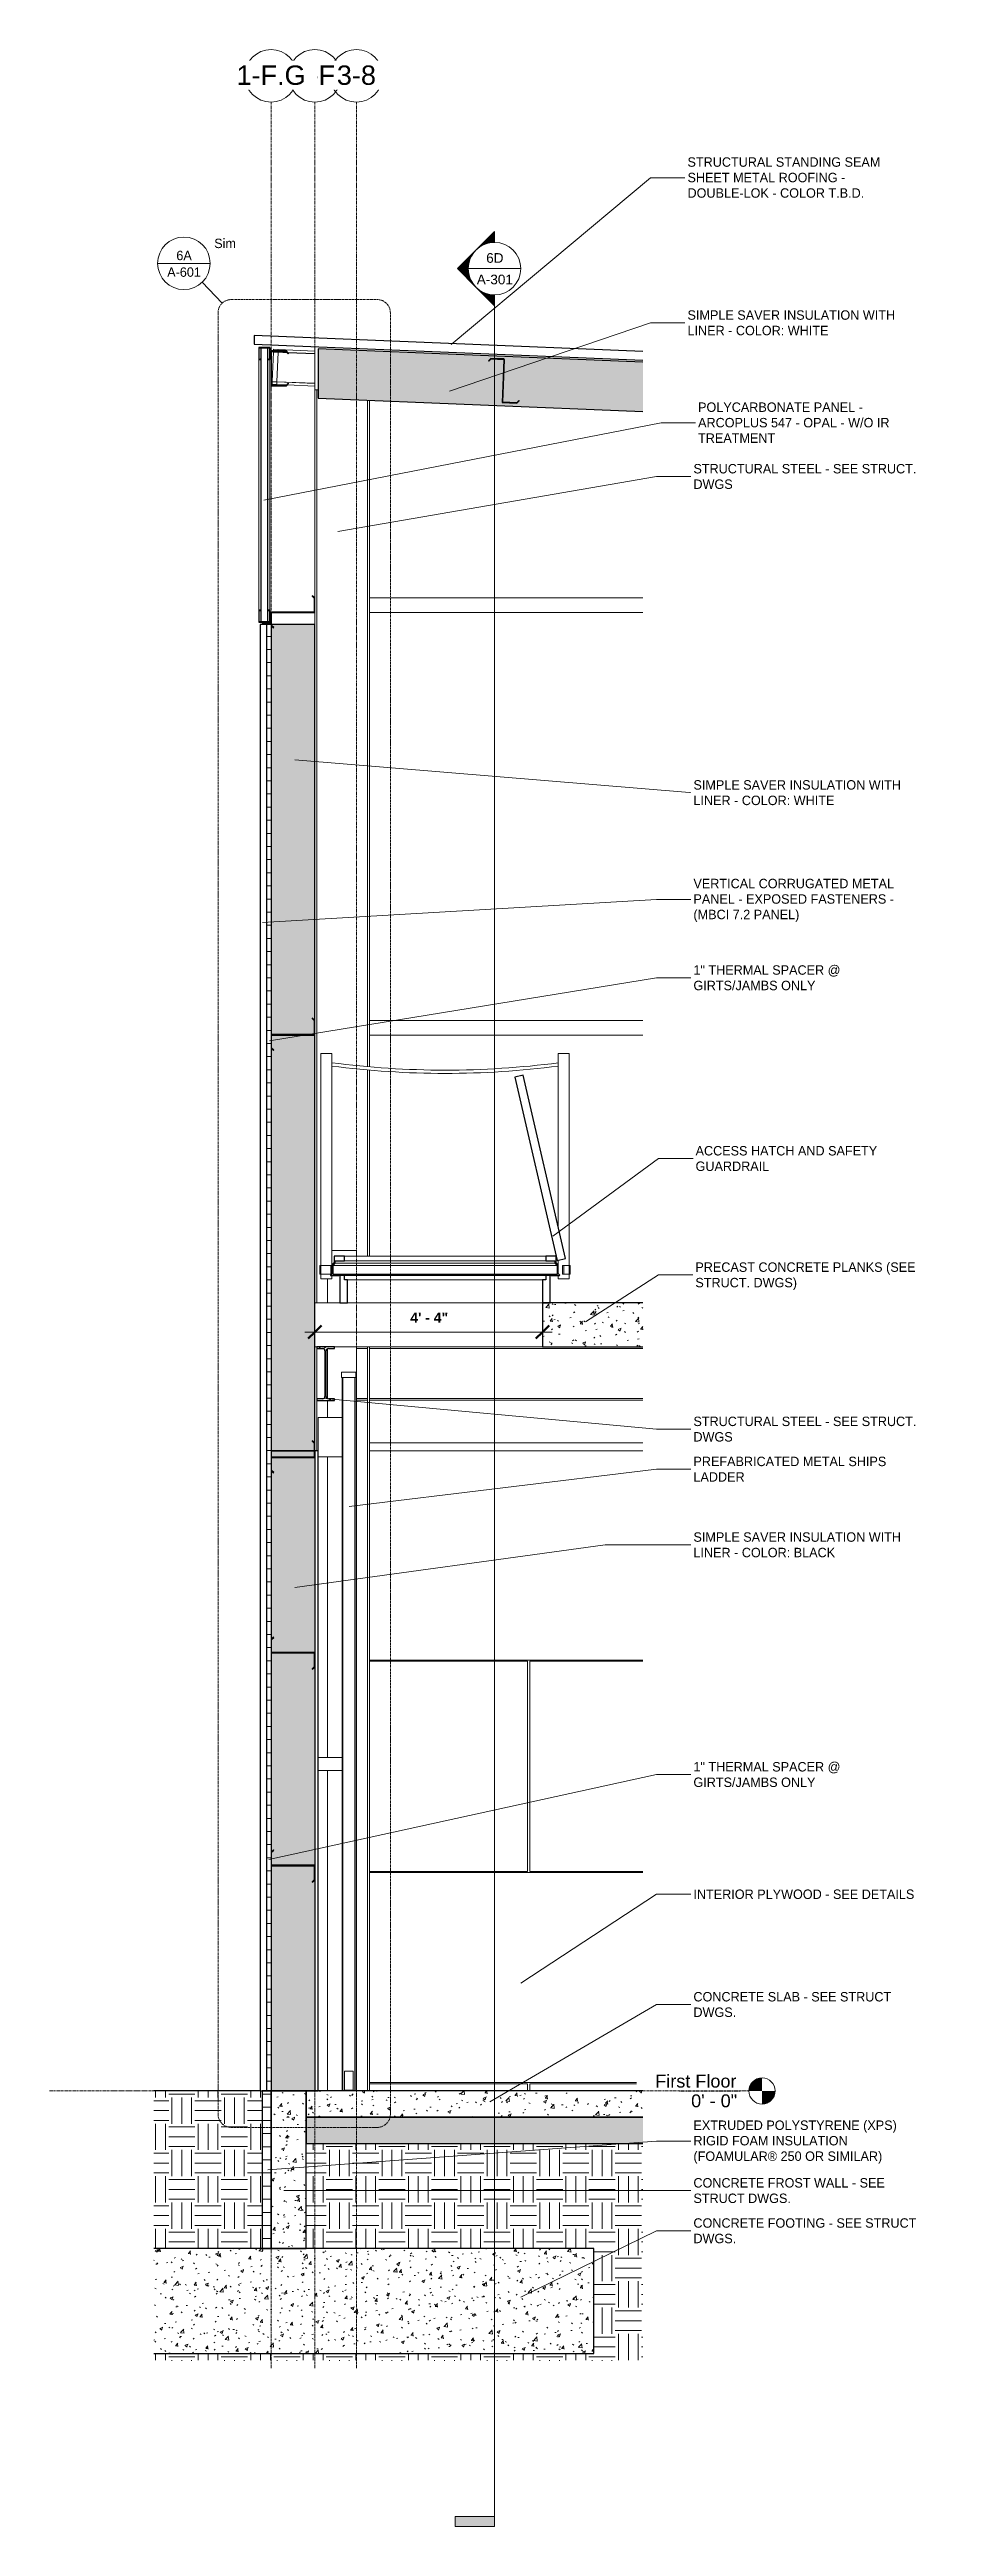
# Model space of a CAD drawing. Header units: inches. Extents: x 22688 to 23652, y -99 to 513.
# Drawn here: x 23447 to 23652, y -99 to 466 of the extents above; entities that cross this region are included whole.
import ezdxf

# ---------------------------------------------------------------- set-up
doc = ezdxf.new("R2010")
doc.units = ezdxf.units.IN
doc.header["$MEASUREMENT"] = 0
doc.linetypes.add('Dash Dot 3_16_', pattern=[0.3125, 0.1875, -0.0625, 0, -0.0625])
doc.linetypes.add('Grid Line 1_2_', pattern=[0.875, 0.5, -0.125, 0.125, -0.125])
for name, color, linetype, lineweight in [('A-ANNO-DIMS', 211, 'Continuous', 9), ('A-ANNO-DIMS-24', 211, 'Continuous', 9), ('A-ANNO-IDEN', 131, 'Continuous', 9), ('A-ANNO-SYMB', 150, 'Continuous', 9), ('A-CLNG', 13, 'Continuous', 30), ('A-CLNG-PATT', 13, 'Continuous', 70), ('A-FLOR', 192, 'Continuous', 30), ('A-FLOR-LEVL', 51, 'Continuous', 9), ('A-FLOR-MCUT', 51, 'Continuous', 18), ('A-FLOR-PATT', 8, 'Continuous', 70), ('A-GLAZ', 151, 'Continuous', 30), ('A-GLAZ-CWMG', 51, 'Continuous', 30), ('A-ROOF', 132, 'Continuous', 30), ('A-ROOF-PATT', 132, 'Continuous', 70), ('A-WALL', 113, 'Continuous', 30), ('A-WALL-PATT', 111, 'Continuous', 30), ('C-BLDG-PADS', 91, 'Continuous', 200), ('C-TOPO', 7, 'Continuous', 30), ('E-POWR-CNDT', 130, 'Continuous', 30), ('G-ANNO-SYMB', 111, 'Continuous', 9), ('L-SITE-WALL', 31, 'Continuous', 30), ('Q-SPCQ', 91, 'Continuous', 30), ('S-BEAM', 12, 'Continuous', 30), ('S-COLS', 52, 'Continuous', 30), ('S-FNDN', 32, 'Continuous', 30), ('S-GRID', 1, 'Continuous', 9), ('S-GRID-IDEN', 1, 'Continuous', 9)]:
    doc.layers.add(name, color=color, linetype=linetype, lineweight=lineweight)
doc.styles.add('Arial', font='arial.ttf', dxfattribs={"height": 2.950599})
doc.styles.add('Arial_1', font='arial.ttf', dxfattribs={"height": 4.425898})
doc.styles.add('Arial_2', font='arial.ttf', dxfattribs={"height": 2.212949})
doc.styles.add('Arial_B', font='arialbd.ttf', dxfattribs={"height": 2.283201})
doc.styles.add('Century Gothic', font='GOTHIC.TTF', dxfattribs={"height": 2.155668})
doc.dimstyles.new('OD_Dimension_-_1_16__Tol_', dxfattribs={"dimscale": 12, "dimtxt": 2.25, "dimasz": 0.25, "dimexe": 0.1875, "dimexo": 0.125, "dimgap": 0.125, "dimtad": 1, "dimdec": 4, "dimrnd": 0.0625, "dimzin": 1, "dimdsep": 46, "dimlunit": 4, "dimtxsty": 'Arial_B', "dimblk1": 'OBLIQUE', "dimblk2": 'OBLIQUE', "dimsah": 1, "dimcen": 0.09, "dimdle": 0.1875, "dimazin": 0, "dimtfac": 1, "dimtdec": 4, "dimtix": 1, "dimtmove": 0, "dimatfit": 3, "dimfxl": 1, "dimtvp": 1, "dimtfill": 1, "dimfrac": 2, "dimtolj": 1, "dimtzin": 0, "dimlwd": 13, "dimlwe": 13, "dimarcsym": 2})
pattern_1 = [(50, (22063.858, 65.275), (6.885997, -0.602097), [0.72, -7.92]), (355, (22063.858, 65.275), (-1.331756, 7.220547), [0.576, -6.336]), (100.451, (22064.432, 65.225), (5.55363, 6.61819), [0.612, -6.731]), (46.184, (22063.858, 67.195), (10.24564, -1.588925), [1.08, -11.88]), (96.636, (22064.712, 67.063), (8.97244, 9.35152), [0.918, -10.096]), (351.184, (22063.858, 67.195), (8.9732, 9.35123), [0.864, -9.504]), (21, (22064.818, 66.715), (5.730726, -3.865003), [0.72, -7.92]), (326, (22064.818, 66.715), (2.33581, 6.96088), [0.576, -6.336]), (71.451, (22065.296, 66.393), (8.065876, 3.095948), [0.612, -6.731]), (37.5, (22063.858, 65.275), (0.116866, 3.1954784), [0.317, -5.942, 0.317, -6.115, -6.36]), (37.5, (22063.858, 65.275), (0.116866, 3.1954784), [-12.691, 0.317, -6.043]), (7.5, (22063.858, 65.275), (2.52543, 3.786025), [0.317, -3.35, 0.317, -5.798, -2.424]), (7.5, (22063.858, 65.275), (2.52543, 3.786025), [-9.782, 0.317, -2.107]), (327.5, (22061.717, 65.275), (5.1243685, -0.2161763), [0.317, -2.083, 0.317, -7.171, -9.936]), (327.5, (22061.717, 65.275), (5.1243685, -0.2161763), [-9.888, 0.317, -9.619]), (317.5, (22060.757, 65.275), (5.598326, 0.96141), [0.317, -2.803, 0.317, -4.656, -7.056]), (317.5, (22060.757, 65.275), (5.598326, 0.96141), [-8.093, 0.317, -6.739])]
pattern_2 = [(0, (22063.858, 65.275), (6, 6), [6, -6]), (0, (22063.858, 67.525), (6, 6), [6, -6]), (0, (22063.858, 69.775), (6, 6), [6, -6]), (90, (22064.608, 70.525), (-6, 6), [6, -6]), (90, (22066.858, 70.525), (-6, 6), [6, -6]), (90, (22069.108, 70.525), (-6, 6), [6, -6])]
pattern_3 = [(45, (22063.858, 65.275), (-2.375879, 2.375879), []), (45, (22063.858, 68.875), (-2.375879, 2.375879), [])]
pattern_4 = [(161.57, (22063.978, 65.395), (-0.960383694, -0.00039918), [0, -6.83, 0.758, 0]), (18.43, (22063.738, 65.395), (-0.960383694, 0.00039918), [0, -6.83, 0.758, 0]), (108.43, (22063.978, 65.395), (0.47951018, -2.4005264), [2.276, -5.312]), (71.57, (22063.738, 65.395), (0.47951018, 2.4005264), [2.276, -5.312])]
pattern_5 = [(0, (22063.858, 65.275), (0, 3), []), (90, (22063.858, 65.275), (-3, 2e-16), [])]

msp = doc.modelspace()

# ---------------------------------------------------------------- texts
at = {"layer": 'A-ANNO-SYMB', "char_height": 2.155668, "line_spacing_factor": 0.984117, "style": 'Century Gothic'}
for s, insert, width, attachment_point in [('6A', (23477.37375, 420.35651), 4.617, 2), ('Sim', (23484.26715, 423.11797), 5.778, 1), ('A-601', (23477.37375, 416.55845), 9.72, 2)]:
    msp.add_mtext(s, dxfattribs=dict(at, insert=insert, width=width, attachment_point=attachment_point))
at = {"layer": 'G-ANNO-SYMB', "char_height": 2.212949, "attachment_point": 2, "line_spacing_factor": 0.938532, "style": 'Arial_2'}
for s, insert, width in [('6D', (23548.36444, 419.81006), 4.698), ('A-301', (23548.36444, 414.901), 9.828)]:
    msp.add_mtext(s, dxfattribs=dict(at, insert=insert, width=width))

# ---------------------------------------------------------------- blocks, each defined once
blk = doc.blocks.new('Struct_Xcel_Sports Complex_rvt-4-Wall Section - Fieldhouse - North Wall _ Mezzanine')
at = {"layer": 'A-FLOR-PATT', "lineweight": 9}
h = blk.add_hatch(dxfattribs=at)
h.set_pattern_fill('FP_28', color=253, style=0, pattern_type=2)
h.set_pattern_definition(pattern_1)
h.paths.add_polyline_path([(21139.42, -6), (21209.26, -6), (21209.26, 0), (21132.3, 0), (21132.3, -6)], flags=0)
at = {"layer": 'A-WALL-PATT', "lineweight": 9}
h = blk.add_hatch(dxfattribs=at)
h.set_pattern_fill('FP_28', color=253, style=0, pattern_type=2)
h.set_pattern_definition(pattern_1)
h.paths.add_polyline_path([(21132.3, -36), (21132.3, 0), (21124.3, 0), (21124.3, -36)], flags=0)
at = {"layer": 'S-FNDN', "lineweight": 9}
h = blk.add_hatch(dxfattribs=at)
h.set_pattern_fill('FP_28', color=253, style=0, pattern_type=2)
h.set_pattern_definition(pattern_1)
h.paths.add_polyline_path([(21153.39, -60), (21198.05, -60), (21198.05, -36), (21097.52, -36), (21097.52, -60)], flags=0)
at = {"layer": 'A-FLOR', "color": 7}
for p, q in [((21209.26, 0), (21132.3, 0)), ((21132.3, -6), (21209.26, -6))]:
    blk.add_line(p, q, dxfattribs=at)
at = {"layer": 'A-FLOR-MCUT', "color": 7, "lineweight": 30}
blk.add_line((21132.3, 0), (21132.3, -6), dxfattribs=at)
at = {"layer": 'A-WALL', "color": 7}
blk.add_line((21132.3, -6), (21132.3, 0), dxfattribs=at)
at = {"layer": 'L-SITE-WALL', "color": 7}
for p, q in [((21132.3, 0), (21124.3, 0)), ((21124.3, 0), (21124.3, -36)), ((21132.3, -36), (21132.3, -6)), ((21124.3, -36), (21132.3, -36))]:
    blk.add_line(p, q, dxfattribs=at)
at = {"layer": 'S-FNDN', "color": 7}
for p, q in [((21198.05, -36), (21097.52, -36)), ((21198.05, -60), (21198.05, -36)), ((21097.52, -60), (21198.05, -60))]:
    blk.add_line(p, q, dxfattribs=at)
blk = doc.blocks.new('Girt_C - 8_D-1987918-Wall Section - Fieldhouse - North Wall _ Mezzanine')
at = {"layer": 'S-BEAM', "lineweight": 9}
h = blk.add_hatch(dxfattribs=at)
h.set_pattern_fill('FP_24', color=253, style=0, pattern_type=2)
h.set_pattern_definition(pattern_3)
h.paths.add_polyline_path([(21125.46, 389.49), (21127.8, 389.49), (21128.29, 390.06), (21128.2, 390.13), (21127.75, 389.6), (21124.49, 389.6), (21124.43, 389.62), (21124.41, 389.67), (21124.41, 397.3), (21124.43, 397.35), (21124.49, 397.38), (21127.75, 397.38), (21128.2, 396.84), (21128.28, 396.91), (21127.8, 397.49), (21124.49, 397.49), (21124.36, 397.43), (21124.3, 397.3), (21124.3, 389.67), (21124.36, 389.54), (21124.49, 389.49)], flags=0)
at = {"layer": 'S-BEAM', "color": 7}
for p, q in [((21124.3, 397.3), (21124.3, 389.67)), ((21124.41, 389.67), (21124.41, 397.3)), ((21127.8, 397.49), (21124.49, 397.49)), ((21124.49, 397.38), (21127.75, 397.38)), ((21127.75, 397.38), (21128.2, 396.84)), ((21128.28, 396.91), (21127.8, 397.49)), ((21128.2, 396.84), (21128.28, 396.91)), ((21127.75, 389.6), (21124.49, 389.6)), ((21124.49, 389.49), (21127.8, 389.49)), ((21128.2, 390.13), (21127.75, 389.6)), ((21127.8, 389.49), (21128.29, 390.06)), ((21128.29, 390.06), (21128.2, 390.13))]:
    blk.add_line(p, q, dxfattribs=at)
for centre, radius, start, end in [((21124.49, 397.3), 0.188, 90, 180), ((21124.49, 397.3), 0.0782, 92.1227, 180), ((21124.49, 389.67), 0.188, 180, 270), ((21124.49, 389.67), 0.0782, 180, 266.9576)]:
    blk.add_arc(centre, radius, start, end, dxfattribs=at)
blk = doc.blocks.new('Rectangular Mullion - Profile_Polycarbonate_Upper and left-1768104-Wall Section - Fieldhouse - North Wall _ Mezzanine')
at = {"layer": 'A-GLAZ-CWMG', "color": 7}
for p, q in [((21124.05, 398.24), (21121.55, 398.24)), ((21121.55, 398.24), (21121.55, 395.49)), ((21121.62, 395.55), (21121.62, 398.17)), ((21121.62, 398.17), (21123.99, 398.17)), ((21123.99, 398.17), (21123.99, 395.55)), ((21124.05, 395.49), (21124.05, 398.24)), ((21121.55, 395.49), (21121.98, 395.49)), ((21121.92, 395.55), (21121.62, 395.55)), ((21121.98, 395.74), (21121.92, 395.74)), ((21121.92, 395.74), (21121.92, 395.55)), ((21121.98, 395.49), (21121.98, 395.74)), ((21123.62, 395.74), (21123.55, 395.74)), ((21123.55, 395.74), (21123.55, 395.49)), ((21123.55, 395.49), (21124.05, 395.49)), ((21123.62, 395.55), (21123.62, 395.74)), ((21123.99, 395.55), (21123.62, 395.55))]:
    blk.add_line(p, q, dxfattribs=at)
blk = doc.blocks.new('Rectangular Mullion - Profile_Polycarbonate_Lower-1768105-Wall Section - Fieldhouse - North Wall _ Mezzanine')
at = {"layer": 'A-GLAZ-CWMG', "color": 7}
for p, q in [((21121.98, 338.27), (21121.55, 338.27)), ((21121.55, 338.27), (21121.55, 335.52)), ((21121.55, 335.52), (21124.05, 335.52)), ((21121.62, 335.58), (21121.62, 338.21)), ((21121.62, 338.21), (21121.92, 338.21)), ((21123.99, 335.58), (21121.62, 335.58)), ((21121.92, 338.21), (21121.92, 338.02)), ((21121.92, 338.02), (21121.98, 338.02)), ((21121.98, 338.02), (21121.98, 338.27)), ((21124.05, 338.27), (21123.55, 338.27)), ((21123.55, 338.27), (21123.55, 338.02)), ((21123.55, 338.02), (21123.62, 338.02)), ((21123.62, 338.02), (21123.62, 338.21)), ((21123.62, 338.21), (21123.99, 338.21)), ((21123.99, 338.21), (21123.99, 335.58)), ((21124.05, 335.52), (21124.05, 338.27))]:
    blk.add_line(p, q, dxfattribs=at)
blk = doc.blocks.new('Rectangular Mullion - Profile_Polycarbonate_right-1766190-Wall Section - Fieldhouse - North Wall _ Mezzanine')
at = {"layer": 'A-GLAZ-CWMG', "color": 10, "lineweight": 18}
for p, q in [((21121.98, 395.74), (21121.98, 398.17)), ((21123.55, 395.74), (21123.55, 398.17)), ((21121.98, 395.49), (21121.98, 395.74)), ((21121.98, 338.27), (21121.98, 395.49)), ((21123.55, 395.49), (21123.55, 395.74)), ((21123.55, 338.27), (21123.55, 395.49)), ((21121.98, 338.02), (21121.98, 338.27)), ((21121.98, 335.58), (21121.98, 338.02)), ((21123.55, 338.02), (21123.55, 338.27)), ((21123.55, 335.58), (21123.55, 338.02))]:
    blk.add_line(p, q, dxfattribs=at)
at = {"layer": 'A-GLAZ-CWMG', "color": 8, "lineweight": 18}
for p, q in [((21121.55, 338.27), (21121.55, 395.49)), ((21124.05, 338.27), (21124.05, 395.49))]:
    blk.add_line(p, q, dxfattribs=at)
blk = doc.blocks.new('Girt_Z - 10_D-1351983-Wall Section - Fieldhouse - North Wall _ Mezzanine')
at = {"layer": 'S-BEAM', "lineweight": 9}
h = blk.add_hatch(dxfattribs=at)
h.set_pattern_fill('FP_24', color=253, style=0, pattern_type=2)
h.set_pattern_definition(pattern_3)
h.paths.add_polyline_path([(21180.48, 385.52), (21180.98, 386.07), (21180.9, 386.15), (21180.43, 385.63), (21177.29, 385.76), (21177.24, 385.79), (21177.22, 385.84), (21177.62, 395.46), (21177.57, 395.59), (21177.44, 395.65), (21174.51, 395.78), (21174, 395.22), (21174.08, 395.15), (21174.56, 395.67), (21177.44, 395.55), (21177.5, 395.52), (21177.51, 395.46), (21177.11, 385.66)], flags=0)
at = {"layer": 'S-BEAM', "color": 7}
for p, q in [((21174.51, 395.78), (21174, 395.22)), ((21174, 395.22), (21174.08, 395.15)), ((21174.08, 395.15), (21174.56, 395.67)), ((21177.44, 395.65), (21174.51, 395.78)), ((21174.56, 395.67), (21177.44, 395.55)), ((21177.51, 395.46), (21177.11, 385.66)), ((21177.22, 385.84), (21177.62, 395.46)), ((21177.11, 385.66), (21180.48, 385.52)), ((21180.43, 385.63), (21177.29, 385.76)), ((21180.9, 386.15), (21180.43, 385.63)), ((21180.48, 385.52), (21180.98, 386.07)), ((21180.98, 386.07), (21180.9, 386.15))]:
    blk.add_line(p, q, dxfattribs=at)
for centre, radius, start, end in [((21177.44, 395.47), 0.187, 357.6141, 87.6141), ((21177.44, 395.47), 0.0782, 357.6141, 85.4913), ((21177.3, 385.84), 0.0782, 177.6141, 264.5717)]:
    blk.add_arc(centre, radius, start, end, dxfattribs=at)
blk = doc.blocks.new('W-Wide Flange - W12X26-1530486-Wall Section - Fieldhouse - North Wall _ Mezzanine')
at = {"layer": 'S-BEAM', "color": 8, "lineweight": 18}
for p, q in [((21143.79, 169.62), (21146.37, 169.62)), ((21146.8, 169.62), (21209.26, 169.62)), ((21134.74, 158.16), (21136.29, 158.16)), ((21143.79, 158.16), (21146.37, 158.16)), ((21143.79, 157.78), (21146.37, 157.78)), ((21146.8, 158.16), (21209.26, 158.16)), ((21146.8, 157.78), (21209.26, 157.78))]:
    blk.add_line(p, q, dxfattribs=at)
blk = doc.blocks.new('L-Angle - L2X2X3_16-1162514-Wall Section - Fieldhouse - North Wall _ Mezzanine')
at = {"layer": 'S-BEAM', "lineweight": 9}
h = blk.add_hatch(dxfattribs=at)
h.set_pattern_fill('FP_24', color=253, style=0, pattern_type=2)
h.set_pattern_definition(pattern_3)
h.paths.add_polyline_path([(21124.3, 335.18), (21124.3, 337.18), (21124.17, 337.13), (21124.12, 336.99), (21124.12, 335.56), (21124.06, 335.42), (21123.93, 335.37), (21122.49, 335.37), (21122.36, 335.31), (21122.3, 335.18)], flags=0)
at = {"layer": 'S-BEAM', "color": 7}
for p, q in [((21122.3, 335.18), (21124.3, 335.18)), ((21123.93, 335.37), (21122.49, 335.37)), ((21124.12, 336.99), (21124.12, 335.56)), ((21124.3, 335.18), (21124.3, 337.18))]:
    blk.add_line(p, q, dxfattribs=at)
for centre, start, end in [((21122.49, 335.18), 90, 180), ((21123.93, 335.56), 270, 0), ((21124.3, 336.99), 90, 180)]:
    blk.add_arc(centre, 0.188, start, end, dxfattribs=at)
blk = doc.blocks.new('Girt_Z - 10_D-1987917-Wall Section - Fieldhouse - North Wall _ Mezzanine')
at = {"layer": 'S-BEAM', "lineweight": 9}
h = blk.add_hatch(dxfattribs=at)
h.set_pattern_fill('FP_24', color=253, style=0, pattern_type=2)
h.set_pattern_definition(pattern_3)
h.paths.add_polyline_path([(21124.88, 237.69), (21124.95, 237.77), (21124.41, 238.22), (21124.41, 241.11), (21124.44, 241.17), (21124.49, 241.19), (21134.3, 241.19), (21134.3, 244.56), (21133.73, 245.04), (21133.66, 244.96), (21134.19, 244.51), (21134.19, 241.37), (21134.17, 241.32), (21134.12, 241.3), (21124.49, 241.3), (21124.36, 241.24), (21124.3, 241.11), (21124.3, 238.17)], flags=0)
at = {"layer": 'S-BEAM', "color": 7}
for p, q in [((21133.73, 245.04), (21133.66, 244.96)), ((21133.66, 244.96), (21134.19, 244.51)), ((21134.3, 244.56), (21133.73, 245.04)), ((21134.19, 244.51), (21134.19, 241.37)), ((21134.3, 241.19), (21134.3, 244.56)), ((21124.3, 241.11), (21124.3, 238.17)), ((21124.3, 238.17), (21124.88, 237.69)), ((21124.41, 238.22), (21124.41, 241.11)), ((21124.95, 237.77), (21124.41, 238.22)), ((21134.12, 241.3), (21124.49, 241.3)), ((21124.49, 241.19), (21134.3, 241.19)), ((21124.88, 237.69), (21124.95, 237.77))]:
    blk.add_line(p, q, dxfattribs=at)
for centre, radius, start, end in [((21124.49, 241.11), 0.188, 90, 180), ((21124.49, 241.11), 0.0782, 90, 177.8773), ((21134.12, 241.38), 0.0782, 270, 356.9576)]:
    blk.add_arc(centre, radius, start, end, dxfattribs=at)
blk = doc.blocks.new('Girt_Z - 10_D-1772157-Wall Section - Fieldhouse - North Wall _ Mezzanine')
at = {"layer": 'S-BEAM', "lineweight": 9}
h = blk.add_hatch(dxfattribs=at)
h.set_pattern_fill('FP_24', color=253, style=0, pattern_type=2)
h.set_pattern_definition(pattern_3)
h.paths.add_polyline_path([(21124.88, 334.19), (21124.95, 334.27), (21124.41, 334.72), (21124.41, 337.61), (21124.44, 337.67), (21124.49, 337.69), (21134.3, 337.69), (21134.3, 341.06), (21133.73, 341.54), (21133.66, 341.46), (21134.19, 341.01), (21134.19, 337.87), (21134.17, 337.82), (21134.12, 337.8), (21124.49, 337.8), (21124.36, 337.74), (21124.3, 337.61), (21124.3, 334.67)], flags=0)
at = {"layer": 'S-BEAM', "color": 7}
for p, q in [((21133.73, 341.54), (21133.66, 341.46)), ((21133.66, 341.46), (21134.19, 341.01)), ((21134.3, 341.06), (21133.73, 341.54)), ((21134.19, 341.01), (21134.19, 337.87)), ((21134.3, 337.69), (21134.3, 341.06)), ((21124.3, 337.61), (21124.3, 334.67)), ((21124.3, 334.67), (21124.88, 334.19)), ((21124.41, 334.72), (21124.41, 337.61)), ((21124.95, 334.27), (21124.41, 334.72)), ((21134.12, 337.8), (21124.49, 337.8)), ((21124.49, 337.69), (21134.3, 337.69)), ((21124.88, 334.19), (21124.95, 334.27))]:
    blk.add_line(p, q, dxfattribs=at)
for centre, radius, start, end in [((21124.49, 337.61), 0.188, 90, 180), ((21124.49, 337.61), 0.0782, 90, 177.8773), ((21134.12, 337.88), 0.0782, 270, 356.9576)]:
    blk.add_arc(centre, radius, start, end, dxfattribs=at)
blk = doc.blocks.new('Girt_Z - 10_D-1223970-Wall Section - Fieldhouse - North Wall _ Mezzanine')
at = {"layer": 'S-BEAM', "color": 8, "lineweight": 18}
blk.add_line((21146.8, 148.06), (21209.26, 148.06), dxfattribs=at)
blk = doc.blocks.new('Girt_Z - 10_D-1223971-Wall Section - Fieldhouse - North Wall _ Mezzanine')
at = {"layer": 'S-BEAM', "color": 8, "lineweight": 18}
for p, q in [((21146.8, 244.56), (21209.26, 244.56)), ((21146.8, 241.19), (21209.26, 241.19))]:
    blk.add_line(p, q, dxfattribs=at)
blk = doc.blocks.new('Girt_C - 8_D-1405508-Wall Section - Fieldhouse - North Wall _ Mezzanine')
at = {"layer": 'S-BEAM', "color": 8, "lineweight": 18}
for p, q in [((21124.57, 390.5), (21124.85, 397.2)), ((21124.85, 397.27), (21124.85, 397.38)), ((21124.85, 397.2), (21124.85, 397.27)), ((21125.91, 397.23), (21124.85, 397.27)), ((21125.91, 397.16), (21124.85, 397.2)), ((21124.86, 397.49), (21124.87, 397.85)), ((21124.87, 397.85), (21125.94, 397.8)), ((21124.54, 389.85), (21124.56, 390.43)), ((21124.56, 390.43), (21124.57, 390.5)), ((21125.63, 390.38), (21124.56, 390.43)), ((21125.63, 390.45), (21124.57, 390.5)), ((21125.6, 389.81), (21124.54, 389.85))]:
    blk.add_line(p, q, dxfattribs=at)
blk = doc.blocks.new('Girt_Z - 10_D-1223979-Wall Section - Fieldhouse - North Wall _ Mezzanine')
at = {"layer": 'S-BEAM', "color": 8, "lineweight": 18}
for p, q in [((21146.8, 341.06), (21209.26, 341.06)), ((21146.8, 337.69), (21209.26, 337.69))]:
    blk.add_line(p, q, dxfattribs=at)
blk = doc.blocks.new('Girt_Z - 10_D-1732579-Wall Section - Fieldhouse - North Wall _ Mezzanine')
at = {"layer": 'S-BEAM', "color": 7}
for p, q in [((21124.88, 103.68), (21124.3, 103.2)), ((21124.3, 103.2), (21124.3, 100.26)), ((21124.41, 103.14), (21124.95, 103.59)), ((21124.41, 100.25), (21124.41, 103.14)), ((21124.95, 103.59), (21124.88, 103.68)), ((21134.3, 100.18), (21124.49, 100.18)), ((21124.49, 100.07), (21134.12, 100.07)), ((21134.19, 96.86), (21133.66, 96.41)), ((21133.66, 96.41), (21133.73, 96.32)), ((21133.73, 96.32), (21134.3, 96.8)), ((21134.19, 100), (21134.19, 96.86)), ((21134.3, 96.8), (21134.3, 100.18))]:
    blk.add_line(p, q, dxfattribs=at)
for centre, radius, start, end in [((21124.49, 100.26), 0.188, 180, 270), ((21124.49, 100.26), 0.0782, 182.1227, 270), ((21134.12, 99.99), 0.0782, 3.0424, 90)]:
    blk.add_arc(centre, radius, start, end, dxfattribs=at)
blk = doc.blocks.new('Girt_Z - 10_D-1501717-Wall Section - Fieldhouse - North Wall _ Mezzanine')
at = {"layer": 'S-BEAM', "color": 7}
for p, q in [((21124.88, 55.05), (21124.3, 54.57)), ((21124.3, 54.57), (21124.3, 51.63)), ((21124.41, 54.52), (21124.95, 54.97)), ((21124.41, 51.63), (21124.41, 54.52)), ((21134.3, 51.55), (21124.49, 51.55)), ((21124.49, 51.45), (21134.12, 51.45)), ((21124.95, 54.97), (21124.88, 55.05)), ((21134.19, 51.37), (21134.19, 48.23)), ((21134.3, 48.18), (21134.3, 51.55)), ((21134.19, 48.23), (21133.66, 47.78)), ((21133.66, 47.78), (21133.73, 47.7)), ((21133.73, 47.7), (21134.3, 48.18))]:
    blk.add_line(p, q, dxfattribs=at)
for centre, radius, start, end in [((21124.49, 51.63), 0.188, 180, 270), ((21124.49, 51.63), 0.0782, 182.1227, 270), ((21134.12, 51.37), 0.0782, 3.0424, 90)]:
    blk.add_arc(centre, radius, start, end, dxfattribs=at)
blk = doc.blocks.new('Girt_C - 8_D-1405512-Wall Section - Fieldhouse - North Wall _ Mezzanine')
at = {"layer": 'S-BEAM', "color": 8, "lineweight": 18}
for p, q in [((21125.63, 390.45), (21125.91, 397.16)), ((21125.91, 397.23), (21125.92, 397.38)), ((21125.91, 397.16), (21125.91, 397.23)), ((21127.95, 397.14), (21125.91, 397.23)), ((21128.01, 397.07), (21125.91, 397.16)), ((21125.92, 397.49), (21125.94, 397.8)), ((21125.94, 397.8), (21134.3, 397.45)), ((21134.3, 396.88), (21128.1, 397.14)), ((21134.3, 396.81), (21128.16, 397.06)), ((21125.63, 390.38), (21125.63, 390.45)), ((21134.3, 390.09), (21125.63, 390.45)), ((21125.6, 389.81), (21125.63, 390.38)), ((21127.85, 389.71), (21125.6, 389.81)), ((21134.3, 390.02), (21125.63, 390.38)), ((21134.3, 389.45), (21127.99, 389.71))]:
    blk.add_line(p, q, dxfattribs=at)
blk = doc.blocks.new('lad500 - Standard-1624177-Wall Section - Fieldhouse - North Wall _ Mezzanine')
at = {"layer": 'Q-SPCQ', "color": 8, "lineweight": 18}
for p, q in [((21140.43, 164.19), (21143.68, 164.19)), ((21140.43, 163), (21140.43, 164.19)), ((21143.68, 164.19), (21143.68, 163)), ((21143.68, 163), (21140.43, 163)), ((21140.55, 153.87), (21140.55, 163)), ((21140.68, 0), (21140.68, 163)), ((21143.43, 0), (21143.43, 163)), ((21143.55, 163), (21143.55, 0)), ((21135.05, 153.87), (21140.55, 153.87)), ((21135.05, 153.87), (21135.05, 146.25)), ((21140.55, 153.87), (21140.55, 144.87)), ((21140.55, 144.87), (21135.05, 144.87)), ((21140.55, 76.19), (21140.55, 144.87)), ((21135.05, 76.19), (21140.55, 76.19)), ((21140.55, 76.19), (21140.55, 73.19)), ((21140.55, 73.19), (21135.05, 73.19)), ((21140.55, 0), (21140.55, 73.19)), ((21141.05, 0.31), (21141.05, 4.5)), ((21143.05, 4.5), (21141.05, 4.5)), ((21141.05, 0.19), (21141.05, 0.31)), ((21141.05, 0), (21141.05, 0.19)), ((21143.05, 0.19), (21141.05, 0.19)), ((21143.05, 4.5), (21143.05, 0.31)), ((21143.05, 0.31), (21143.05, 0.19)), ((21143.05, 0.19), (21143.05, 0))]:
    blk.add_line(p, q, dxfattribs=at)
blk = doc.blocks.new('RoofHatch_RHSR-FB_1_10228_SafetyRailSource - RoofHatch_RHSR-FB_1_10228_SafetyRailSource-1630512-Wall Section - Fieldhouse - North Wall _ Mezzanine')
at = {"layer": 'A-GLAZ', "color": 8, "lineweight": 18}
for p, q in [((21135.7, 237), (21135.7, 185.5)), ((21138.2, 237), (21135.7, 237)), ((21138.2, 188.59), (21138.2, 237)), ((21189.91, 237), (21189.91, 197.35)), ((21189.91, 237), (21192.41, 237)), ((21192.41, 185.5), (21192.41, 237)), ((21135.45, 188.59), (21135.45, 186.59)), ((21135.45, 188.59), (21135.81, 188.59)), ((21135.81, 188.59), (21137.96, 188.59)), ((21137.96, 188.59), (21138.21, 188.59)), ((21137.96, 186.59), (21137.96, 188.59)), ((21189.65, 188.59), (21138.46, 188.59)), ((21189.15, 189.09), (21138.96, 189.09)), ((21187.05, 190.66), (21141.05, 190.66)), ((21187.05, 189.66), (21141.05, 189.66)), ((21189.91, 189.75), (21189.91, 186.69)), ((21190.9, 188.59), (21191.15, 188.59)), ((21190.9, 186.59), (21190.9, 188.59)), ((21191.15, 188.59), (21192.3, 188.59)), ((21191.15, 186.59), (21191.15, 188.59)), ((21192.3, 188.59), (21192.65, 188.59)), ((21192.66, 186.59), (21192.66, 188.59)), ((21135.81, 186.59), (21135.45, 186.59)), ((21138.2, 185.5), (21135.7, 185.5)), ((21137.96, 186.59), (21135.81, 186.59)), ((21138.1, 186.59), (21137.96, 186.59)), ((21138.2, 185.5), (21138.2, 186.29)), ((21189.65, 186.56), (21138.46, 186.56)), ((21188.31, 186.54), (21139.8, 186.54)), ((21140.05, 186.29), (21139.8, 186.29)), ((21141.05, 186.29), (21187.05, 186.29)), ((21141.8, 185.29), (21186.3, 185.29)), ((21188.31, 186.29), (21188.05, 186.29)), ((21189.91, 186.29), (21189.91, 185.5)), ((21192.41, 185.5), (21189.91, 185.5)), ((21191.15, 186.59), (21190.9, 186.59)), ((21192.3, 186.59), (21191.15, 186.59)), ((21192.65, 186.59), (21192.3, 186.59)), ((21141.8, 180), (21186.3, 180))]:
    blk.add_line(p, q, dxfattribs=at)
at = {"layer": 'A-GLAZ', "color": 7}
for p, q in [((21181.89, 232.03), (21179.95, 231.58)), ((21191.57, 190.14), (21181.89, 232.03)), ((21179.95, 231.58), (21189.63, 189.69)), ((21138.71, 189.2), (21138.21, 188.7)), ((21138.21, 188.7), (21138.21, 186.7)), ((21138.46, 188.59), (21138.96, 189.09)), ((21138.46, 186.56), (21138.46, 188.59)), ((21141.05, 190.66), (21138.71, 190.66)), ((21138.71, 190.66), (21138.71, 189.2)), ((21138.96, 189.09), (21138.96, 189.66)), ((21138.96, 189.66), (21141.05, 189.66)), ((21141.05, 189.66), (21141.05, 190.66)), ((21189.4, 190.66), (21187.05, 190.66)), ((21187.05, 190.66), (21187.05, 189.66)), ((21187.05, 189.66), (21189.15, 189.66)), ((21189.15, 189.66), (21189.15, 189.09)), ((21189.15, 189.09), (21189.65, 188.59)), ((21189.4, 189.2), (21189.4, 190.66)), ((21189.9, 188.7), (21189.4, 189.2)), ((21189.63, 189.69), (21191.57, 190.14)), ((21189.65, 188.59), (21189.65, 186.56)), ((21189.9, 186.7), (21189.9, 188.7)), ((21138.21, 186.7), (21137.86, 186.35)), ((21137.86, 186.35), (21137.92, 186.29)), ((21137.92, 186.29), (21139.8, 186.29)), ((21138.48, 186.54), (21138.46, 186.56)), ((21139.8, 186.54), (21138.48, 186.54)), ((21139.8, 186.29), (21139.8, 186.54)), ((21140.05, 186.29), (21140.05, 180)), ((21141.05, 186.29), (21140.05, 186.29)), ((21141.05, 185.29), (21141.05, 186.29)), ((21141.8, 185.29), (21141.05, 185.29)), ((21141.8, 180), (21141.8, 185.29)), ((21187.05, 185.29), (21186.3, 185.29)), ((21186.3, 185.29), (21186.3, 180)), ((21188.05, 186.29), (21187.05, 186.29)), ((21187.05, 186.29), (21187.05, 185.29)), ((21188.05, 180), (21188.05, 186.29)), ((21189.63, 186.54), (21188.31, 186.54)), ((21188.31, 186.54), (21188.31, 186.29)), ((21188.31, 186.29), (21190.19, 186.29)), ((21189.65, 186.56), (21189.63, 186.54)), ((21190.25, 186.35), (21189.9, 186.7)), ((21190.19, 186.29), (21190.25, 186.35)), ((21140.05, 180), (21141.8, 180)), ((21186.3, 180), (21188.05, 180))]:
    blk.add_line(p, q, dxfattribs=at)
at = {"layer": 'A-GLAZ', "color": 8, "lineweight": 18}
for radius, start, end in [(200.95, 262.587, 277.3971), (201.7, 262.6147, 277.3695)]:
    blk.add_arc((21164.08, 434.14), radius, start, end, dxfattribs=at)
blk = doc.blocks.new('W-Wide Flange - W12X22-1624375-Wall Section - Fieldhouse - North Wall _ Mezzanine')
at = {"layer": 'S-BEAM', "lineweight": 9}
h = blk.add_hatch(dxfattribs=at)
h.set_pattern_fill('FP_24', color=253, style=0, pattern_type=2)
h.set_pattern_definition(pattern_3)
h.paths.add_polyline_path([(21134.74, 157.7), (21138.77, 157.7), (21138.77, 158.12), (21137.39, 158.12), (21137.2, 158.16), (21137.03, 158.28), (21136.92, 158.44), (21136.88, 158.64), (21136.88, 169.06), (21136.92, 169.26), (21137.03, 169.42), (21137.2, 169.54), (21137.39, 169.57), (21138.77, 169.57), (21138.77, 170), (21134.74, 170), (21134.74, 169.57), (21136.11, 169.57), (21136.31, 169.54), (21136.47, 169.42), (21136.58, 169.26), (21136.62, 169.06), (21136.62, 158.64), (21136.58, 158.44), (21136.47, 158.28), (21136.31, 158.16), (21136.11, 158.12), (21134.74, 158.12)], flags=0)
at = {"layer": 'S-BEAM', "color": 7}
for p, q in [((21138.77, 170), (21134.74, 170)), ((21134.74, 170), (21134.74, 169.57)), ((21138.77, 169.57), (21138.77, 170)), ((21134.74, 169.57), (21136.11, 169.57)), ((21136.62, 169.06), (21136.62, 158.64)), ((21136.88, 158.64), (21136.88, 169.06)), ((21137.39, 169.57), (21138.77, 169.57)), ((21136.11, 158.12), (21134.74, 158.12)), ((21134.74, 158.12), (21134.74, 157.7)), ((21134.74, 157.7), (21138.77, 157.7)), ((21138.77, 158.12), (21137.39, 158.12)), ((21138.77, 157.7), (21138.77, 158.12))]:
    blk.add_line(p, q, dxfattribs=at)
for centre, start, end in [((21136.11, 169.06), 0, 90), ((21137.39, 169.06), 90, 180), ((21136.11, 158.64), 270, 0), ((21137.39, 158.64), 180, 270)]:
    blk.add_arc(centre, 0.513, start, end, dxfattribs=at)
blk = doc.blocks.new('Girt_Z - 10_D-1987919-Wall Section - Fieldhouse - North Wall _ Mezzanine')
at = {"layer": 'S-BEAM', "lineweight": 9}
h = blk.add_hatch(dxfattribs=at)
h.set_pattern_fill('FP_24', color=253, style=0, pattern_type=2)
h.set_pattern_definition(pattern_3)
h.paths.add_polyline_path([(21124.88, 141.19), (21124.95, 141.27), (21124.41, 141.72), (21124.41, 144.61), (21124.44, 144.67), (21124.49, 144.69), (21134.3, 144.69), (21134.3, 148.06), (21133.73, 148.54), (21133.66, 148.46), (21134.19, 148.01), (21134.19, 144.87), (21134.17, 144.82), (21134.12, 144.8), (21124.49, 144.8), (21124.36, 144.74), (21124.3, 144.61), (21124.3, 141.67)], flags=0)
at = {"layer": 'S-BEAM', "color": 7}
for p, q in [((21133.73, 148.54), (21133.66, 148.46)), ((21133.66, 148.46), (21134.19, 148.01)), ((21134.3, 148.06), (21133.73, 148.54)), ((21134.19, 148.01), (21134.19, 144.87)), ((21134.3, 144.69), (21134.3, 148.06)), ((21124.3, 144.61), (21124.3, 141.67)), ((21124.3, 141.67), (21124.88, 141.19)), ((21124.41, 141.72), (21124.41, 144.61)), ((21124.95, 141.27), (21124.41, 141.72)), ((21134.12, 144.8), (21124.49, 144.8)), ((21124.49, 144.69), (21134.3, 144.69)), ((21124.88, 141.19), (21124.95, 141.27))]:
    blk.add_line(p, q, dxfattribs=at)
for centre, radius, start, end in [((21124.49, 144.61), 0.188, 90, 180), ((21124.49, 144.61), 0.0782, 90, 177.8773), ((21134.12, 144.88), 0.0782, 270, 356.9576)]:
    blk.add_arc(centre, radius, start, end, dxfattribs=at)
blk = doc.blocks.new('Level - Level Head - Circle-15001-Wall Section - Fieldhouse - North Wall _ Mezzanine')
at = {"layer": 'A-FLOR-LEVL'}
h = blk.add_hatch(color=256, dxfattribs=at)
edge = h.paths.add_edge_path(flags=0)
edge.add_line((21236.45, 0), (21233.45, 0))
edge.add_arc((21236.45, 0), 3, 90, 180, ccw=False)
edge.add_line((21236.45, 3), (21236.45, 0))
h = blk.add_hatch(color=256, dxfattribs=at)
edge = h.paths.add_edge_path(flags=0)
edge.add_line((21236.45, -3), (21236.45, 0))
edge.add_line((21236.45, 0), (21239.45, 0))
edge.add_arc((21236.45, 0), 3, 270, 360, ccw=False)
blk.add_circle((21236.45, 0), 3, dxfattribs=at)
blk = doc.blocks.new('Grid - Grid Head - Circle-14747-Wall Section - Fieldhouse - North Wall _ Mezzanine')
at = {"layer": 'S-GRID-IDEN'}
blk.add_circle((21143.8, 460.32), 6, dxfattribs=at)
blk = doc.blocks.new('Section - 3_32_ x 3_8_-18514-Wall Section - Fieldhouse - North Wall _ Mezzanine')
at = {"layer": 'G-ANNO-SYMB'}
blk.add_hatch(color=256, dxfattribs=at).paths.add_polyline_path([(21166.35, -97.23), (21175.35, -97.23), (21175.35, -99.48), (21166.35, -99.48)], flags=0)
for p, q in [((21166.35, -97.23), (21166.35, -99.48)), ((21175.35, -97.23), (21166.35, -97.23)), ((21166.35, -99.48), (21175.35, -99.48)), ((21175.35, -99.48), (21175.35, -97.23))]:
    blk.add_line(p, q, dxfattribs=at)
blk = doc.blocks.new('Section - Section Head - Filled-1526-Wall Section - Fieldhouse - North Wall _ Mezzanine')
at = {"layer": 'G-ANNO-SYMB'}
h = blk.add_hatch(color=256, dxfattribs=at)
edge = h.paths.add_edge_path(flags=0)
edge.add_arc((21175.35, 416.27), 6.01, 90, 132.0784, ccw=False)
edge.add_line((21175.35, 422.28), (21175.35, 424.75))
edge.add_line((21175.35, 424.75), (21171.32, 420.73))
h = blk.add_hatch(color=256, dxfattribs=at)
edge = h.paths.add_edge_path(flags=0)
edge.add_line((21171.1, 420.51), (21166.86, 416.27))
edge.add_line((21166.86, 416.27), (21169.35, 416.27))
edge.add_arc((21175.35, 416.27), 6, 135, 180, ccw=False)
h = blk.add_hatch(color=256, dxfattribs=at)
edge = h.paths.add_edge_path(flags=0)
edge.add_arc((21175.35, 416.27), 6, 180, 225, ccw=False)
edge.add_line((21169.35, 416.27), (21166.86, 416.27))
edge.add_line((21166.86, 416.27), (21171.1, 412.03))
h = blk.add_hatch(color=256, dxfattribs=at)
edge = h.paths.add_edge_path(flags=0)
edge.add_line((21171.32, 411.81), (21175.35, 407.78))
edge.add_line((21175.35, 407.78), (21175.35, 410.26))
edge.add_arc((21175.35, 416.27), 6.01, 227.9216, 270, ccw=False)
for p, q in [((21166.86, 416.27), (21175.35, 424.75)), ((21171.32, 420.73), (21175.35, 424.75)), ((21175.35, 422.27), (21175.35, 424.75)), ((21175.35, 424.75), (21175.35, 422.28)), ((21166.86, 416.27), (21171.1, 420.51)), ((21166.86, 416.27), (21175.35, 407.78)), ((21169.35, 416.27), (21166.86, 416.27)), ((21171.1, 412.03), (21166.86, 416.27)), ((21166.86, 416.27), (21169.35, 416.27)), ((21175.35, 407.78), (21171.32, 411.81)), ((21175.35, 410.27), (21175.35, 407.78)), ((21175.35, 410.26), (21175.35, 407.78))]:
    blk.add_line(p, q, dxfattribs=at)
for radius, start, end in [(6, 90, 270), (6, 135, 180), (6.01, 90, 132.0784), (6, 270, 90), (6, 180, 225), (6.01, 227.9216, 270)]:
    blk.add_arc((21175.35, 416.27), radius, start, end, dxfattribs=at)
blk = doc.blocks.new('DIMBLOCK2-Wall Section - Fieldhouse - North Wall _ Mezzanine')
at = {"layer": 'A-ANNO-DIMS-24', "lineweight": 13}
for p, q in [((23504.99, 173.37), (23561.49, 173.37)), ((23507.24, 173.99), (23507.24, 171.12)), ((23507.24, 173.37), (23507.24, 173.99)), ((23559.24, 173.99), (23559.24, 171.12)), ((23559.24, 173.37), (23559.24, 173.99))]:
    blk.add_line(p, q, dxfattribs=at)
at = {"layer": 'A-ANNO-DIMS-24', "lineweight": 50}
for p, q in [((23507.24, 173.37), (23505.74, 171.87)), ((23507.24, 173.37), (23508.74, 174.87)), ((23559.24, 173.37), (23557.74, 171.87)), ((23559.24, 173.37), (23560.74, 174.87))]:
    blk.add_line(p, q, dxfattribs=at)
at = {"layer": 'A-ANNO-DIMS-24', "color": 0, "lineweight": 13, "insert": (23529.05, 177.8), "char_height": 2.283, "width": 10.0714, "attachment_point": 1, "line_spacing_factor": 0.938532, "style": 'Arial_B', "bg_fill": 3, "box_fill_scale": 1.25, "bg_fill_color": 0, "bg_fill_transparency": 0}
blk.add_mtext('4\' - 4"', dxfattribs=at)
blk = doc.blocks.new('_Oblique')
at = {"color": 0, "linetype": 'ByBlock', "lineweight": -2}
blk.add_line((-0.5, -0.5), (0.5, 0.5), dxfattribs=at)
blk = doc.blocks.new('Section - Callout Head-19020-Wall Section - Fieldhouse - North Wall _ Mezzanine')
at = {"layer": 'A-ANNO-SYMB'}
blk.add_line((21098.4, 417.48), (21110.4, 417.48), dxfattribs=at)
for start, end in [(0, 180), (180, 0)]:
    blk.add_arc((21104.4, 417.48), 6, start, end, dxfattribs=at)

# ---------------------------------------------------------------- hatches: boundary and pattern name
at = {"layer": 'A-CLNG-PATT', "lineweight": 9}
h = msp.add_hatch(dxfattribs=at)
h.set_pattern_fill('FP_25', color=253, style=0, pattern_type=2)
h.set_pattern_definition(pattern_4)
h.paths.add_polyline_path([(23582.20299, 383.60947), (23582.20299, 394.86924), (23507.99474, 397.96125), (23507.99474, 386.70148), (23526.33399, 385.93735)], flags=0)
at = {"layer": 'A-ROOF-PATT', "lineweight": 9}
h = msp.add_hatch(dxfattribs=at)
h.set_pattern_fill('FP_28', color=253, style=0, pattern_type=2)
h.set_pattern_definition(pattern_1)
h.paths.add_polyline_path([(23582.20299, 170), (23582.20299, 180), (23559.24474, 180), (23559.24474, 170)], flags=0)
at = {"layer": 'A-WALL-PATT', "lineweight": 9}
h = msp.add_hatch(dxfattribs=at)
h.set_pattern_fill('FP_26', color=253, style=0, pattern_type=2)
h.set_pattern_definition(pattern_5)
h.paths.add_polyline_path([(23497.24474, 146.25), (23497.24474, 335), (23496.24474, 335), (23496.24474, 146.25)], flags=0)
h = msp.add_hatch(dxfattribs=at)
h.set_pattern_fill('FP_25', color=253, style=0, pattern_type=2)
h.set_pattern_definition(pattern_4)
h.paths.add_polyline_path([(23498.39949, 146.25), (23507.24474, 146.25), (23507.24474, 335), (23497.24474, 335), (23497.24474, 146.25)], flags=0)
h = msp.add_hatch(dxfattribs=at)
h.set_pattern_fill('FP_26', color=253, style=0, pattern_type=2)
h.set_pattern_definition(pattern_5)
h.paths.add_polyline_path([(23497.24474, 0), (23497.24474, 146.25), (23496.24474, 146.25), (23496.24474, 0)], flags=0)
h = msp.add_hatch(dxfattribs=at)
h.set_pattern_fill('FP_25', color=253, style=0, pattern_type=2)
h.set_pattern_definition(pattern_4)
h.paths.add_polyline_path([(23498.39949, 0), (23507.24474, 0), (23507.24474, 146.25), (23497.24474, 146.25), (23497.24474, 0)], flags=0)
h = msp.add_hatch(dxfattribs=at)
h.set_pattern_fill('FP_27', color=43, style=0, pattern_type=2)
h.set_pattern_definition([(90, (22011.68, -722), (-193, -193), [48, -145]), (180, (22011.68, -722), (-2e-14, -193), [96, -97]), (270, (21915.68, -674), (-193, -193), [48, -145]), (180, (22011.68, -674), (-2e-14, -193), [96, -97]), (270, (21915.18, -674), (-193, -193), [48, -145]), (180, (21915.18, -674), (-2e-14, -193), [96, -97]), (90, (21819.18, -722), (-193, -193), [48, -145]), (180, (21915.18, -722), (-2e-14, -193), [96, -97]), (90, (21963.93, -673.75), (-193, -193), [48, -145]), (180, (22012.05, -673.75), (-2e-14, -193), [48.125, -144.875]), (180, (22012.05, -625.75), (-2e-14, -193), [48.125, -144.875]), (90, (21867.43, -673.75), (-193, -193), [48, -145]), (180, (21963.43, -673.75), (-2e-14, -193), [96, -97]), (270, (21963.43, -625.75), (-193, -193), [48, -145]), (180, (21963.43, -625.75), (-2e-14, -193), [96, -97]), (180, (21866.93, -673.75), (-2e-14, -193), [48, -145]), (270, (21866.93, -625.75), (-193, -193), [48, -145]), (180, (21866.93, -625.75), (-2e-14, -193), [48, -145]), (90, (22011.68, -625.5), (-193, -193), [48, -145]), (180, (22011.68, -625.5), (-2e-14, -193), [96, -97]), (270, (21915.68, -577.5), (-193, -193), [48, -145]), (180, (22011.68, -577.5), (-2e-14, -193), [96, -97]), (270, (21915.18, -577.5), (-193, -193), [48, -145]), (180, (21915.18, -577.5), (-2e-14, -193), [96, -97]), (90, (21819.18, -625.5), (-193, -193), [48, -145]), (180, (21915.18, -625.5), (-2e-14, -193), [96, -97]), (90, (21963.93, -577.25), (-193, -193), [48, -145]), (180, (22012.05, -577.25), (-2e-14, -193), [48.125, -144.875]), (180, (22012.05, -529.25), (-2e-14, -193), [48.125, -144.875]), (90, (21867.43, -577.25), (-193, -193), [48, -145]), (180, (21963.43, -577.25), (-2e-14, -193), [96, -97]), (270, (21963.43, -529.25), (-193, -193), [48, -145]), (180, (21963.43, -529.25), (-2e-14, -193), [96, -97]), (180, (21866.93, -577.25), (-2e-14, -193), [48, -145]), (270, (21866.93, -529.25), (-193, -193), [48, -145]), (180, (21866.93, -529.25), (-2e-14, -193), [48, -145])])
h.paths.add_polyline_path([(23519.74474, 0), (23582.20299, 0), (23582.20299, 146.25), (23519.74474, 146.25), (23519.74474, 7.54119)], flags=0)
h = msp.add_hatch(dxfattribs=at)
h.set_pattern_fill('FP_26', color=253, style=0, pattern_type=2)
h.set_pattern_definition(pattern_5)
h.paths.add_polyline_path([(23495.24474, -36), (23497.24474, -36), (23497.24474, 0), (23495.24474, 0), (23495.24474, -30.87631)], flags=0)
at = {"layer": 'C-BLDG-PADS'}
h = msp.add_hatch(dxfattribs=at)
h.set_pattern_fill('FP_29', color=55, style=0, pattern_type=2)
h.set_pattern_definition([(212.005, (22063.052, 67.291), (-40.3106271, -26.8730086), [1.268, -125.493]), (213.69, (22063.858, 67.828), (-13.436241, -13.436764), [0.969, -47.478]), (198.435, (22064.261, 67.963), (-26.873024, -13.436542), [0.425, -42.065]), (180, (22064.799, 67.963), (-2e-15, -13.437), [0.537, -12.899]), (161.565, (22065.202, 67.828), (-13.436518, 1.2e-05), [0.425, -42.065]), (333.435, (22065.336, 77.503), (13.436532, 1.2e-05), [0.601, -29.444]), (296.565, (22065.202, 77.771), (13.43652, -13.436544), [0.3, -29.745]), (270, (22065.202, 78.443), (13.437, 8e-16), [0.672, -12.765]), (186.34, (22065.336, 69.709), (-107.4926568, -13.4363962), [1.217, -120.457]), (296.565, (22068.292, 78.04), (13.43652, -13.436544), [0.3, -29.745]), (303.69, (22068.023, 78.443), (13.436764, -13.436241), [0.484, -47.962]), (229.399, (22070.173, 72.531), (-67.1828397, -80.6196216), [1.239, -122.641]), (243.435, (22070.576, 73.337), (1.2e-05, -13.436532), [0.901, -29.144]), (213.69, (22075.279, 71.859), (-13.436241, -13.436764), [0.484, -47.962]), (33.69, (22071.248, 68.097), (13.436241, 13.436764), [0.484, -47.962]), (0, (22070.979, 68.097), (0, 13.437), [0.269, -13.168]), (333.435, (22070.711, 68.231), (13.436532, 1.2e-05), [0.3, -29.745]), (284.036, (22070.576, 68.769), (13.436545, -40.3097205), [0.554, -54.847]), (270, (22070.576, 69.038), (13.437, 8e-16), [0.269, -13.168]), (243.435, (22070.576, 69.306), (1.2e-05, -13.436532), [0.3, -29.745]), (135, (22070.576, 69.441), (-13.436443, 9e-16), [0.19, -18.812]), (90, (22070.576, 69.306), (-13.437, 8e-16), [0.134, -13.302]), (18.435, (22075.414, 75.487), (26.873024, 13.436542), [0.85, -41.641]), (6.34, (22076.22, 75.756), (107.4926568, 13.4363962), [1.217, -120.457]), (180, (22075.682, 72.531), (-2e-15, -13.437), [0.806, -12.63]), (197.354, (22077.832, 73.203), (-40.30996214, -13.43709214), [2.252, -222.987]), (198.435, (22078.235, 73.337), (-26.873024, -13.436542), [0.425, -42.065]), (213.69, (22078.638, 73.606), (-13.436241, -13.436764), [0.484, -47.962]), (251.565, (22078.773, 74.009), (-1.2e-05, -13.436518), [0.425, -42.065]), (243.435, (22078.907, 74.278), (1.2e-05, -13.436532), [0.3, -29.745]), (270, (22078.907, 74.547), (13.437, 8e-16), [0.269, -13.168]), (293.199, (22078.504, 75.487), (13.4363854, -26.8729472), [1.023, -101.307]), (315, (22078.101, 75.89), (13.436443, 9e-16), [0.57, -18.432]), (0, (22077.429, 75.89), (0, 13.437), [0.672, -12.765]), (341.565, (22074.473, 72.666), (13.436518, -1.2e-05), [0.425, -42.065]), (303.69, (22074.204, 73.069), (13.436764, -13.436241), [0.484, -47.962]), (279.462, (22074.07, 73.875), (13.4362802, -67.1832013), [0.817, -80.915]), (270, (22074.07, 74.681), (13.437, 8e-16), [0.806, -12.63]), (239.036, (22074.473, 75.353), (-13.4372, -26.8732567), [0.783, -77.565]), (188.13, (22075.414, 75.487), (-80.6200966, -13.436299), [0.95, -94.061]), (116.565, (22065.47, 75.084), (-13.43652, 13.436544), [0.3, -29.745]), (135, (22065.739, 74.815), (-13.436443, 9e-16), [0.38, -18.622]), (168.69, (22066.411, 74.681), (-13.436897, 0.000212), [0.685, -67.829]), (191.31, (22067.083, 74.815), (-53.7465916, -13.436568), [0.685, -67.829]), (194.036, (22067.62, 74.95), (-40.3097205, -13.436545), [0.554, -54.847]), (236.31, (22067.889, 75.353), (-13.436194, -26.873299), [0.484, -47.962]), (236.31, (22068.158, 75.756), (-13.436194, -26.873299), [0.484, -47.962]), (270, (22068.158, 76.159), (13.437, 8e-16), [0.403, -13.034]), (291.801, (22067.889, 76.831), (13.4361655, -26.872997), [0.724, -71.635]), (116.565, (22068.023, 74.009), (-13.43652, 13.436544), [0.601, -29.444]), (168.69, (22068.695, 73.875), (-13.436897, 0.000212), [0.685, -67.829]), (194.036, (22069.233, 74.009), (-40.3097205, -13.436545), [0.554, -54.847]), (225, (22069.636, 74.412), (9e-16, -13.436443), [0.57, -18.432]), (251.565, (22069.77, 74.815), (-1.2e-05, -13.436518), [0.425, -42.065]), (296.565, (22069.501, 75.353), (13.43652, -13.436544), [0.601, -29.444]), (315, (22069.233, 75.622), (13.436443, 9e-16), [0.38, -18.622]), (326.31, (22068.83, 75.89), (26.873299, -13.436194), [0.484, -47.962]), (0, (22068.561, 75.89), (0, 13.437), [0.269, -13.168]), (33.69, (22068.158, 75.622), (13.436241, 13.436764), [0.484, -47.962]), (71.565, (22068.023, 75.218), (1.2e-05, 13.436518), [0.425, -42.065]), (63.435, (22067.889, 74.95), (-1.2e-05, 13.436532), [0.3, -29.745]), (71.565, (22067.755, 74.547), (1.2e-05, 13.436518), [0.425, -42.065]), (104.036, (22067.755, 74.009), (-13.436545, 40.3097205), [0.554, -54.847]), (45, (22067.486, 73.74), (9e-16, 13.436443), [0.38, -18.622]), (18.435, (22067.083, 73.606), (26.873024, 13.436542), [0.425, -42.065]), (0, (22066.411, 73.606), (0, 13.437), [0.672, -12.765]), (14.036, (22065.874, 73.472), (40.3097205, 13.436545), [0.554, -54.847]), (341.565, (22065.47, 73.606), (13.436518, -1.2e-05), [0.425, -42.065]), (270, (22065.47, 74.009), (13.437, 8e-16), [0.403, -13.034]), (225, (22065.874, 74.412), (9e-16, -13.436443), [0.57, -18.432]), (198.435, (22066.68, 74.681), (-26.873024, -13.436542), [0.85, -41.641]), (180, (22067.352, 74.681), (-2e-15, -13.437), [0.672, -12.765]), (153.435, (22067.62, 74.547), (-13.436532, -1.2e-05), [0.3, -29.745]), (206.565, (22072.726, 72.397), (-13.436544, -13.43652), [0.3, -29.745]), (146.31, (22073.129, 72.128), (-26.873299, 13.436194), [0.484, -47.962]), (119.745, (22073.667, 71.188), (-40.3105597, 67.1832064), [1.083, -107.246]), (95.711, (22073.801, 69.844), (-13.4375424, 120.9300579), [1.35, -133.686]), (90, (22073.801, 69.709), (-13.437, 8e-16), [0.134, -13.302]), (63.435, (22073.667, 69.441), (-1.2e-05, 13.436532), [0.3, -29.745]), (26.565, (22073.398, 69.306), (13.436544, 13.43652), [0.3, -29.745]), (0, (22072.995, 69.306), (0, 13.437), [0.403, -13.034]), (0, (22072.861, 69.306), (0, 13.437), [0.134, -13.302]), (0, (22072.592, 69.306), (0, 13.437), [0.269, -13.168]), (326.31, (22072.189, 69.575), (26.873299, -13.436194), [0.484, -47.962]), (333.435, (22071.92, 69.709), (13.436532, 1.2e-05), [0.3, -29.745]), (284.036, (22071.786, 70.247), (13.436545, -40.3097205), [0.554, -54.847]), (270, (22071.786, 70.516), (13.437, 8e-16), [0.269, -13.168]), (270, (22071.786, 70.919), (13.437, 8e-16), [0.403, -13.034]), (258.69, (22071.92, 71.591), (-0.000212, -13.436897), [0.685, -67.829]), (231.34, (22072.457, 72.262), (-40.3101895, -53.745816), [0.86, -85.176]), (270, (22075.279, 71.994), (13.437, 8e-16), [0.134, -13.302]), (270, (22075.279, 72.128), (13.437, 8e-16), [0.134, -13.302]), (326.31, (22074.876, 72.397), (26.873299, -13.436194), [0.484, -47.962]), (333.435, (22074.07, 72.8), (13.436532, 1.2e-05), [0.901, -29.144]), (0, (22073.398, 72.8), (0, 13.437), [0.672, -12.765]), (63.435, (22073.264, 72.531), (-1.2e-05, 13.436532), [0.3, -29.745]), (90, (22073.264, 71.994), (-13.437, 8e-16), [0.537, -12.899]), (135, (22073.667, 71.591), (-13.436443, 9e-16), [0.57, -18.432]), (161.565, (22074.07, 71.456), (-13.436518, 1.2e-05), [0.425, -42.065]), (180, (22074.473, 71.456), (-2e-15, -13.437), [0.403, -13.034]), (198.435, (22074.876, 71.591), (-26.873024, -13.436542), [0.425, -42.065]), (351.87, (22069.636, 78.846), (13.4370087, -0.0002588), [1.9, -93.111]), (14.036, (22069.098, 78.712), (40.3097205, 13.436545), [0.554, -54.847]), (53.13, (22068.695, 78.175), (26.873672, 40.309752), [0.672, -66.511]), (95.194, (22068.83, 76.697), (-13.4351326, 134.3664647), [1.484, -146.928]), (101.31, (22068.964, 76.025), (-13.436568, 53.7465916), [0.685, -67.829]), (143.13, (22069.501, 75.622), (-40.309752, 26.873672), [0.672, -66.511]), (161.565, (22069.905, 75.487), (-13.436518, 1.2e-05), [0.425, -42.065]), (198.435, (22070.308, 75.622), (-26.873024, -13.436542), [0.425, -42.065]), (225, (22070.979, 76.293), (9e-16, -13.436443), [0.95, -18.052]), (228.814, (22071.92, 77.368), (-80.6198072, -94.0561774), [1.428, -141.405]), (251.565, (22072.054, 77.771), (-1.2e-05, -13.436518), [0.425, -42.065]), (270, (22072.054, 77.906), (13.437, 8e-16), [0.134, -13.302]), (288.435, (22071.92, 78.309), (13.436542, -26.873024), [0.425, -42.065]), (326.31, (22071.517, 78.578), (26.873299, -13.436194), [0.484, -47.962]), (90, (22065.336, 75.353), (-13.437, 8e-16), [0.941, -12.496]), (338.199, (22067.217, 77.1), (40.3099116, -13.436441), [0.724, -71.635]), (0, (22066.411, 77.1), (0, 13.437), [0.806, -12.63]), (30.964, (22065.739, 76.697), (40.3102852, 26.8733136), [0.783, -77.565]), (45, (22065.336, 76.293), (9e-16, 13.436443), [0.57, -18.432]), (90, (22063.186, 71.053), (-13.437, 8e-16), [0.941, -12.496]), (116.565, (22063.589, 70.247), (-13.43652, 13.436544), [0.901, -29.144]), (153.435, (22064.396, 69.844), (-13.436532, -1.2e-05), [0.901, -29.144]), (180, (22065.067, 69.844), (-2e-15, -13.437), [0.672, -12.765]), (218.66, (22065.739, 70.381), (-13.4368332, -13.4362984), [0.86, -85.176]), (231.34, (22066.277, 71.053), (-40.3101895, -53.745816), [0.86, -85.176]), (213.69, (22067.083, 71.591), (-13.436241, -13.436764), [0.969, -47.478]), (239.036, (22067.486, 72.262), (-13.4372, -26.8732567), [0.783, -77.565]), (270, (22067.486, 72.531), (13.437, 8e-16), [0.269, -13.168]), (270, (22067.486, 72.934), (13.437, 8e-16), [0.403, -13.034]), (315, (22067.083, 73.337), (13.436443, 9e-16), [0.57, -18.432]), (350.538, (22066.277, 73.472), (13.4368224, 7.56e-05), [0.817, -80.915]), (14.036, (22065.202, 73.203), (40.3097205, 13.436545), [1.108, -54.293]), (18.435, (22063.992, 72.8), (26.873024, 13.436542), [1.275, -41.216]), (45, (22063.589, 72.397), (9e-16, 13.436443), [0.57, -18.432]), (45, (22063.186, 71.994), (9e-16, 13.436443), [0.57, -18.432]), (108.435, (22066.142, 69.038), (-13.436542, 26.873024), [0.85, -41.641]), (126.87, (22066.545, 68.5), (-13.436224, 13.436576), [0.672, -66.511]), (146.31, (22066.948, 68.231), (-26.873299, 13.436194), [0.484, -47.962]), (161.565, (22067.352, 68.097), (-13.436518, 1.2e-05), [0.425, -42.065]), (135, (22067.755, 67.694), (-13.436443, 9e-16), [0.57, -18.432]), (161.565, (22068.158, 67.56), (-13.436518, 1.2e-05), [0.425, -42.065]), (180, (22068.561, 67.56), (-2e-15, -13.437), [0.403, -13.034]), (206.565, (22068.83, 67.694), (-13.436544, -13.43652), [0.3, -29.745]), (206.565, (22069.367, 67.963), (-13.436544, -13.43652), [0.601, -29.444]), (189.462, (22070.173, 68.097), (-67.1832013, -13.4362802), [0.817, -80.915]), (243.435, (22070.442, 68.635), (1.2e-05, -13.436532), [0.601, -29.444]), (270, (22070.442, 68.769), (13.437, 8e-16), [0.134, -13.302]), (270, (22070.442, 69.038), (13.437, 8e-16), [0.269, -13.168]), (326.31, (22070.039, 69.844), (26.873299, -13.436194), [0.484, -47.962]), (327.995, (22068.964, 70.516), (67.1829352, -40.309468), [1.268, -125.493]), (329.036, (22068.292, 70.919), (26.8732567, -13.4372), [0.783, -77.565]), (341.565, (22067.486, 71.188), (13.436518, -1.2e-05), [0.85, -41.641]), (0, (22066.948, 71.188), (0, 13.437), [0.537, -12.899]), (33.69, (22066.545, 70.919), (13.436241, 13.436764), [0.484, -47.962]), (53.13, (22066.142, 70.381), (26.873672, 40.309752), [0.672, -66.511]), (63.435, (22065.874, 69.844), (-1.2e-05, 13.436532), [0.601, -29.444]), (225, (22072.054, 68.769), (9e-16, -13.436443), [0.57, -18.432]), (236.31, (22072.323, 69.172), (-13.436194, -26.873299), [0.484, -47.962]), (270, (22072.323, 69.306), (13.437, 8e-16), [0.134, -13.302]), (315, (22072.054, 69.575), (13.436443, 9e-16), [0.38, -18.622]), (333.435, (22071.517, 69.844), (13.436532, 1.2e-05), [0.601, -29.444]), (18.435, (22070.711, 69.575), (26.873024, 13.436542), [0.85, -41.641]), (75.964, (22070.576, 69.038), (-0.0002996, 13.436231), [0.554, -54.847]), (71.565, (22064.53, 66.485), (1.2e-05, 13.436518), [0.425, -42.065]), (135, (22064.799, 66.216), (-13.436443, 9e-16), [0.38, -18.622]), (146.31, (22065.202, 65.947), (-26.873299, 13.436194), [0.484, -47.962]), (153.435, (22065.739, 65.678), (-13.436532, -1.2e-05), [0.601, -29.444]), (180, (22065.874, 65.678), (-2e-15, -13.437), [0.134, -13.302]), (161.565, (22066.277, 65.544), (-13.436518, 1.2e-05), [0.425, -42.065]), (180, (22066.814, 65.544), (-2e-15, -13.437), [0.537, -12.899]), (198.435, (22067.217, 65.678), (-26.873024, -13.436542), [0.425, -42.065]), (210.964, (22067.889, 66.082), (-40.3102852, -26.8733136), [0.783, -77.565]), (206.565, (22068.158, 66.216), (-13.436544, -13.43652), [0.3, -29.745]), (251.565, (22068.292, 66.619), (-1.2e-05, -13.436518), [0.425, -42.065]), (303.69, (22068.023, 67.022), (13.436764, -13.436241), [0.484, -47.962]), (306.87, (22067.62, 67.56), (13.436224, -13.436576), [0.672, -66.511]), (323.13, (22067.083, 67.963), (40.309752, -26.873672), [0.672, -66.511]), (345.964, (22066.545, 68.097), (13.436231, 0.0002996), [0.554, -54.847]), (18.435, (22066.142, 67.963), (26.873024, 13.436542), [0.425, -42.065]), (30.964, (22065.47, 67.56), (40.3102852, 26.8733136), [0.783, -77.565]), (39.806, (22064.664, 66.888), (13.4366017, 13.4362908), [1.049, -103.894]), (135, (22068.695, 65.678), (-13.436443, 9e-16), [0.19, -18.812]), (153.435, (22068.964, 65.544), (-13.436532, -1.2e-05), [0.3, -29.745]), (191.31, (22069.636, 65.678), (-53.7465916, -13.436568), [0.685, -67.829]), (165.964, (22070.173, 65.544), (-13.436231, -0.0002996), [0.554, -54.847]), (175.236, (22071.786, 65.41), (-13.4364265, -8.21e-05), [1.618, -160.181]), (206.565, (22072.054, 65.544), (-13.436544, -13.43652), [0.3, -29.745]), (225, (22072.323, 65.813), (9e-16, -13.436443), [0.38, -18.622]), (270, (22072.323, 66.485), (13.437, 8e-16), [0.672, -12.765]), (270, (22072.323, 66.888), (13.437, 8e-16), [0.403, -13.034]), (308.66, (22071.786, 67.56), (13.4362984, -13.4368332), [0.86, -85.176]), (338.199, (22071.114, 67.828), (40.3099116, -13.436441), [0.724, -71.635]), (348.69, (22070.442, 67.963), (13.436897, -0.000212), [0.685, -67.829]), (18.435, (22069.233, 67.56), (26.873024, 13.436542), [1.275, -41.216]), (36.87, (22068.695, 67.157), (13.436576, 13.436224), [0.672, -66.511]), (68.199, (22068.427, 66.485), (13.436441, 40.3099116), [0.724, -71.635]), (101.31, (22068.561, 65.813), (-13.436568, 53.7465916), [0.685, -67.829]), (348.69, (22067.352, 78.578), (13.436897, -0.000212), [0.685, -67.829]), (354.806, (22065.874, 78.712), (13.4361385, -0.0003521), [1.484, -146.928]), (0, (22065.47, 78.712), (0, 13.437), [0.403, -13.034]), (45, (22065.202, 78.443), (9e-16, 13.436443), [0.38, -18.622]), (180, (22066.277, 77.234), (-2e-15, -13.437), [0.403, -13.034]), (188.13, (22067.217, 77.368), (-80.6200966, -13.436299), [0.95, -94.061]), (172.875, (22068.292, 77.234), (-13.4368068, -0.000376), [1.083, -107.246]), (225, (22068.427, 77.368), (9e-16, -13.436443), [0.19, -18.812]), (270, (22068.427, 77.771), (13.437, 8e-16), [0.403, -13.034]), (161.565, (22072.726, 78.175), (-13.436518, 1.2e-05), [0.425, -42.065]), (180, (22073.264, 78.175), (-2e-15, -13.437), [0.537, -12.899]), (198.435, (22073.667, 78.309), (-26.873024, -13.436542), [0.425, -42.065]), (170.538, (22074.473, 78.175), (-13.4368224, -7.56e-05), [0.817, -80.915]), (213.69, (22074.876, 78.443), (-13.436241, -13.436764), [0.484, -47.962]), (270, (22074.876, 78.578), (13.437, 8e-16), [0.134, -13.302]), (296.565, (22074.742, 78.846), (13.43652, -13.436544), [0.3, -29.745]), (341.565, (22073.936, 79.115), (13.436518, -1.2e-05), [0.85, -41.641]), (341.565, (22073.129, 79.384), (13.436518, -1.2e-05), [0.85, -41.641]), (14.036, (22072.592, 79.249), (40.3097205, 13.436545), [0.554, -54.847]), (45, (22072.189, 78.846), (9e-16, 13.436443), [0.57, -18.432]), (104.036, (22072.323, 78.309), (-13.436545, 40.3097205), [0.554, -54.847]), (0, (22061.843, 66.619), (0, 13.437), [0.134, -13.302]), (315, (22061.574, 66.888), (13.436443, 9e-16), [0.38, -18.622]), (274.764, (22061.439, 68.5), (13.43768295, -147.8026001), [1.618, -160.181]), (255.964, (22061.574, 69.038), (0.0002996, -13.436231), [0.554, -54.847]), (225, (22061.843, 69.306), (9e-16, -13.436443), [0.38, -18.622]), (198.435, (22063.052, 69.709), (-26.873024, -13.436542), [1.275, -41.216]), (180, (22063.186, 69.709), (-2e-15, -13.437), [0.134, -13.302]), (171.87, (22064.127, 69.575), (-13.4370087, 0.0002588), [0.95, -94.061]), (146.31, (22065.739, 69.441), (-26.873299, 13.436194), [0.484, -47.962]), (108.435, (22066.008, 68.635), (-13.436542, 26.873024), [0.85, -41.641]), (90, (22066.008, 68.5), (-13.437, 8e-16), [0.134, -13.302]), (71.565, (22065.874, 68.097), (1.2e-05, 13.436518), [0.425, -42.065]), (26.565, (22065.605, 67.963), (13.436544, 13.43652), [0.3, -29.745]), (18.435, (22065.202, 67.828), (26.873024, 13.436542), [0.425, -42.065]), (126.87, (22072.457, 66.888), (-13.436224, 13.436576), [0.672, -66.511]), (123.69, (22072.726, 66.485), (-13.436764, 13.436241), [0.484, -47.962]), (149.036, (22073.398, 66.082), (-26.8732567, 13.4372), [0.783, -77.565]), (168.69, (22074.07, 65.947), (-13.436897, 0.000212), [0.685, -67.829]), (213.69, (22074.473, 66.216), (-13.436241, -13.436764), [0.484, -47.962]), (251.565, (22074.607, 66.619), (-1.2e-05, -13.436518), [0.425, -42.065]), (270, (22074.607, 66.753), (13.437, 8e-16), [0.134, -13.302]), (279.462, (22074.473, 67.56), (13.4362802, -67.1832013), [0.817, -80.915]), (243.435, (22074.607, 67.828), (1.2e-05, -13.436532), [0.3, -29.745]), (270, (22074.607, 67.963), (13.437, 8e-16), [0.134, -13.302]), (296.565, (22074.204, 68.769), (13.43652, -13.436544), [0.901, -29.144]), (329.036, (22073.532, 69.172), (26.8732567, -13.4372), [0.783, -77.565]), (8.13, (22072.592, 69.038), (80.6200966, 13.436299), [0.95, -94.061]), (45, (22072.054, 68.5), (9e-16, 13.436443), [0.76, -18.242]), (45, (22071.786, 68.231), (9e-16, 13.436443), [0.38, -18.622]), (90, (22071.786, 67.828), (-13.437, 8e-16), [0.403, -13.034]), (123.69, (22072.054, 67.425), (-13.436764, 13.436241), [0.484, -47.962]), (101.31, (22074.07, 69.844), (-13.436568, 53.7465916), [0.685, -67.829]), (108.435, (22074.204, 69.441), (-13.436542, 26.873024), [0.425, -42.065]), (135, (22074.339, 69.306), (-13.436443, 9e-16), [0.19, -18.812]), (180, (22074.742, 69.306), (-2e-15, -13.437), [0.403, -13.034]), (213.69, (22075.145, 69.575), (-13.436241, -13.436764), [0.484, -47.962]), (187.125, (22076.22, 69.709), (-94.0566594, -13.437028), [1.083, -107.246]), (236.31, (22076.488, 70.113), (-13.436194, -26.873299), [0.484, -47.962]), (270, (22076.488, 70.247), (13.437, 8e-16), [0.134, -13.302]), (288.435, (22076.354, 70.65), (13.436542, -26.873024), [0.425, -42.065]), (285.945, (22076.085, 71.591), (13.4366066, -40.3096492), [0.978, -96.842]), (315, (22075.817, 71.859), (13.436443, 9e-16), [0.38, -18.622]), (18.435, (22075.414, 71.725), (26.873024, 13.436542), [0.425, -42.065]), (29.745, (22074.473, 71.188), (67.1832064, 40.3105597), [1.083, -107.246]), (18.435, (22074.07, 71.053), (26.873024, 13.436542), [0.425, -42.065]), (75.964, (22073.936, 70.516), (-0.0002996, 13.436231), [0.554, -54.847]), (180, (22070.039, 74.009), (-2e-15, -13.437), [0.403, -13.034]), (180, (22070.308, 74.009), (-2e-15, -13.437), [0.269, -13.168]), (135, (22070.576, 73.74), (-13.436443, 9e-16), [0.38, -18.622]), (90, (22070.576, 73.337), (-13.437, 8e-16), [0.403, -13.034]), (26.565, (22068.561, 71.188), (13.436544, 13.43652), [0.901, -29.144]), (341.565, (22068.158, 71.322), (13.436518, -1.2e-05), [0.425, -42.065]), (300.964, (22067.755, 71.994), (26.8733136, -40.3102852), [0.783, -77.565]), (71.565, (22070.308, 72.397), (1.2e-05, 13.436518), [0.425, -42.065]), (90, (22070.308, 71.725), (-13.437, 8e-16), [0.672, -12.765]), (123.69, (22070.576, 71.322), (-13.436764, 13.436241), [0.484, -47.962]), (153.435, (22071.114, 71.053), (-13.436532, -1.2e-05), [0.601, -29.444]), (198.435, (22071.517, 71.188), (-26.873024, -13.436542), [0.425, -42.065]), (243.435, (22071.651, 71.456), (1.2e-05, -13.436532), [0.3, -29.745]), (255.964, (22071.786, 71.994), (0.0002996, -13.436231), [0.554, -54.847]), (251.565, (22071.92, 72.397), (-1.2e-05, -13.436518), [0.425, -42.065]), (291.801, (22071.651, 73.069), (13.4361655, -26.872997), [0.724, -71.635]), (323.13, (22071.114, 73.472), (40.309752, -26.873672), [0.672, -66.511]), (18.435, (22070.711, 73.337), (26.873024, 13.436542), [0.425, -42.065]), (63.435, (22070.442, 72.8), (-1.2e-05, 13.436532), [0.601, -29.444]), (135, (22069.367, 70.381), (-13.436443, 9e-16), [0.57, -18.432]), (149.036, (22070.039, 69.978), (-26.8732567, 13.4372), [0.783, -77.565]), (146.31, (22070.442, 69.709), (-26.873299, 13.436194), [0.484, -47.962]), (180, (22070.711, 69.709), (-2e-15, -13.437), [0.269, -13.168]), (210.964, (22071.383, 70.113), (-40.3102852, -26.8733136), [0.783, -77.565]), (243.435, (22071.517, 70.381), (1.2e-05, -13.436532), [0.3, -29.745]), (303.69, (22071.248, 70.784), (13.436764, -13.436241), [0.484, -47.962]), (321.34, (22070.576, 71.322), (53.745816, -40.3101895), [0.86, -85.176]), (345.964, (22070.039, 71.456), (13.436231, 0.0002996), [0.554, -54.847]), (11.31, (22069.367, 71.322), (53.7465916, 13.436568), [0.685, -67.829]), (26.565, (22069.098, 71.188), (13.436544, 13.43652), [0.3, -29.745]), (71.565, (22068.964, 70.784), (1.2e-05, 13.436518), [0.425, -42.065]), (15.945, (22068.695, 73.74), (40.3096492, 13.4366066), [0.978, -96.842]), (29.745, (22067.755, 73.203), (67.1832064, 40.3105597), [1.083, -107.246]), (63.435, (22067.62, 72.934), (-1.2e-05, 13.436532), [0.3, -29.745]), (90, (22067.62, 72.531), (-13.437, 8e-16), [0.403, -13.034]), (104.036, (22067.755, 71.994), (-13.436545, 40.3097205), [0.554, -54.847]), (120.964, (22068.158, 71.322), (-26.8733136, 40.3102852), [0.783, -77.565]), (153.435, (22075.682, 78.443), (-13.436532, -1.2e-05), [0.3, -29.745]), (180, (22075.951, 78.443), (-2e-15, -13.437), [0.269, -13.168]), (209.745, (22076.892, 78.981), (-67.1832064, -40.3105597), [1.083, -107.246]), (225, (22077.429, 79.518), (9e-16, -13.436443), [0.76, -18.242]), (239.036, (22077.832, 80.19), (-13.4372, -26.8732567), [0.783, -77.565]), (239.036, (22078.235, 80.862), (-13.4372, -26.8732567), [0.783, -77.565]), (270, (22078.235, 80.996), (13.437, 8e-16), [0.134, -13.302]), (333.435, (22077.967, 81.131), (13.436532, 1.2e-05), [0.3, -29.745]), (0, (22077.563, 81.131), (0, 13.437), [0.403, -13.034]), (45, (22077.16, 80.728), (9e-16, 13.436443), [0.57, -18.432]), (26.565, (22075.548, 79.921), (13.436544, 13.43652), [1.803, -28.243]), (30.964, (22074.876, 79.518), (40.3102852, 26.8733136), [0.783, -77.565]), (90, (22074.876, 79.249), (-13.437, 8e-16), [0.269, -13.168]), (128.66, (22075.414, 78.578), (-13.4362984, 13.4368332), [0.86, -85.176]), (255.964, (22073.936, 74.144), (0.0002996, -13.436231), [0.554, -54.847]), (281.31, (22073.801, 74.815), (13.436568, -53.7465916), [0.685, -67.829]), (309.806, (22073.129, 75.622), (13.4362908, -13.4366017), [1.049, -103.894]), (329.036, (22072.457, 76.025), (26.8732567, -13.4372), [0.783, -77.565]), (345.964, (22071.92, 76.159), (13.436231, 0.0002996), [0.554, -54.847]), (0, (22071.383, 76.159), (0, 13.437), [0.537, -12.899]), (26.565, (22070.845, 75.89), (13.436544, 13.43652), [0.601, -29.444]), (45, (22070.442, 75.487), (9e-16, 13.436443), [0.57, -18.432]), (53.13, (22070.039, 74.95), (26.873672, 40.309752), [0.672, -66.511]), (90, (22070.039, 74.547), (-13.437, 8e-16), [0.403, -13.034]), (135, (22070.442, 74.144), (-13.436443, 9e-16), [0.57, -18.432]), (144.462, (22071.383, 73.472), (-40.3095313, 26.8733096), [1.156, -114.43]), (135, (22072.054, 72.8), (-13.436443, 9e-16), [0.95, -18.052]), (153.435, (22072.592, 72.531), (-13.436532, -1.2e-05), [0.601, -29.444]), (206.565, (22073.129, 72.8), (-13.436544, -13.43652), [0.601, -29.444]), (230.194, (22073.801, 73.606), (-53.7471842, -67.182341), [1.049, -103.894]), (66.801, (22072.054, 76.831), (26.8740486, 67.1828756), [1.023, -101.307]), (90, (22072.054, 76.428), (-13.437, 8e-16), [0.403, -13.034]), (153.435, (22072.323, 76.293), (-13.436532, -1.2e-05), [0.3, -29.745]), (153.435, (22072.861, 76.025), (-13.436532, -1.2e-05), [0.601, -29.444]), (149.036, (22073.532, 75.622), (-26.8732567, 13.4372), [0.783, -77.565]), (180, (22074.204, 75.622), (-2e-15, -13.437), [0.672, -12.765]), (180, (22075.01, 75.622), (-2e-15, -13.437), [0.806, -12.63]), (213.69, (22075.414, 75.89), (-13.436241, -13.436764), [0.484, -47.962]), (243.435, (22075.682, 76.428), (1.2e-05, -13.436532), [0.601, -29.444]), (277.125, (22075.548, 77.503), (13.437028, -94.0566594), [1.083, -107.246]), (315, (22075.279, 77.771), (13.436443, 9e-16), [0.38, -18.622]), (341.565, (22074.876, 77.906), (13.436518, -1.2e-05), [0.425, -42.065]), (352.875, (22073.801, 78.04), (13.4368068, 0.000376), [1.083, -107.246]), (0, (22073.129, 78.04), (0, 13.437), [0.672, -12.765]), (21.801, (22072.457, 77.771), (26.872997, 13.4361655), [0.724, -71.635]), (90, (22078.504, 77.1), (-13.437, 8e-16), [0.537, -12.899]), (90, (22078.504, 76.562), (-13.437, 8e-16), [0.537, -12.899]), (56.31, (22078.235, 76.159), (13.436194, 26.873299), [0.484, -47.962]), (18.435, (22077.832, 76.025), (26.873024, 13.436542), [0.425, -42.065]), (0, (22076.488, 76.025), (0, 13.437), [1.344, -12.093]), (341.565, (22076.085, 76.159), (13.436518, -1.2e-05), [0.425, -42.065]), (296.565, (22075.951, 76.428), (13.43652, -13.436544), [0.3, -29.745]), (278.13, (22075.817, 77.368), (13.436299, -80.6200966), [0.95, -94.061]), (270, (22075.817, 77.503), (13.437, 8e-16), [0.134, -13.302]), (251.565, (22075.951, 77.906), (-1.2e-05, -13.436518), [0.425, -42.065]), (225, (22076.354, 78.309), (9e-16, -13.436443), [0.57, -18.432]), (218.66, (22077.026, 78.846), (-13.4368332, -13.4362984), [0.86, -85.176]), (225, (22077.429, 79.249), (9e-16, -13.436443), [0.57, -18.432]), (206.565, (22077.698, 79.384), (-13.436544, -13.43652), [0.3, -29.745]), (180, (22077.967, 79.384), (-2e-15, -13.437), [0.269, -13.168]), (123.69, (22078.235, 78.981), (-13.436764, 13.436241), [0.484, -47.962]), (108.435, (22078.37, 78.578), (-13.436542, 26.873024), [0.425, -42.065]), (98.13, (22078.504, 77.637), (-13.436299, 80.6200966), [0.95, -94.061])])
h.paths.add_polyline_path([(23526.33399, -12), (23582.20299, -12), (23582.20299, -6), (23505.24474, -6), (23505.24474, -12), (23512.36674, -12)], flags=0)
at = {"layer": 'C-TOPO', "lineweight": 9}
h = msp.add_hatch(dxfattribs=at)
h.set_pattern_fill('FP_23', color=253, style=0, pattern_type=2)
h.set_pattern_definition(pattern_2)
h.paths.add_polyline_path([(23470.46499, -61.61031), (23505.24474, -61.61031), (23505.24474, -60), (23470.46499, -60)], flags=0)
h.paths.add_polyline_path([(23495.24474, -36), (23495.24474, 0), (23470.46499, 0), (23470.46499, -36), (23492.59197, -36)], flags=0)
h = msp.add_hatch(dxfattribs=at)
h.set_pattern_fill('FP_23', color=253, style=0, pattern_type=2)
h.set_pattern_definition(pattern_2)
h.paths.add_polyline_path([(23505.24474, -61.61031), (23582.20299, -61.61031), (23582.20299, -12.00628), (23505.24474, -12.00628), (23505.24474, -36), (23570.99474, -36), (23570.99474, -60), (23505.24474, -60)], flags=0)

# ---------------------------------------------------------------- linework, layer by layer
at = {"layer": 'A-ANNO-IDEN', "color": 153}
for p, q in [((23538.4038, 398.94637), (23583.93881, 437.00696)), ((23583.93881, 437.00696), (23592.37122, 437.00696)), ((23538.02785, 388.29266), (23583.93881, 403.87871)), ((23583.93881, 403.87871), (23592.37122, 403.87871)), ((23495.57954, 363.41435), (23586.35146, 381.01311)), ((23586.35146, 381.01311), (23594.78387, 381.01311)), ((23512.47909, 356.20709), (23585.29309, 368.77762)), ((23585.29309, 368.77762), (23593.7255, 368.77762)), ((23502.71199, 304.0485), (23593.7255, 296.55078)), ((23495.27689, 266.92184), (23585.29309, 272.20116)), ((23585.29309, 272.20116), (23593.7255, 272.20116)), ((23496.86315, 239.8932), (23585.29309, 254.26661)), ((23585.29309, 254.26661), (23593.7255, 254.26661)), ((23561.63195, 195.28064), (23585.7801, 212.98022)), ((23585.7801, 212.98022), (23594.21251, 212.98022)), ((23569.04718, 175.69315), (23585.73059, 186.39843)), ((23585.73059, 186.39843), (23594.163, 186.39843)), ((23509.52314, 158.15541), (23585.29309, 151.16709)), ((23585.29309, 151.16709), (23593.7255, 151.16709)), ((23515.08325, 133.54108), (23585.29309, 142.0161)), ((23585.29309, 142.0161), (23593.7255, 142.0161)), ((23502.71199, 115.04027), (23573.59034, 124.73945)), ((23573.59034, 124.73945), (23593.7255, 124.73945)), ((23496.70908, 52.84427), (23585.29309, 72.26228)), ((23585.29309, 72.26228), (23593.7255, 72.26228)), ((23554.27092, 24.59908), (23585.29309, 44.97309)), ((23585.29309, 44.97309), (23593.7255, 44.97309)), ((23585.29309, 19.73567), (23593.7255, 19.73567)), ((23496.51273, -18.04094), (23585.29309, -11.43403)), ((23585.29309, -11.43403), (23593.7255, -11.43403)), ((23500.19203, -22.77175), (23593.7255, -22.77175)), ((23554.27092, -47.09544), (23585.29309, -31.95068)), ((23585.29309, -31.95068), (23593.7255, -31.95068))]:
    msp.add_line(p, q, dxfattribs=at)
at = {"layer": 'A-ANNO-SYMB'}
msp.add_line((23486.06882, 408.37076), (23481.48966, 413.15104), dxfattribs=at)
at = {"layer": 'A-ANNO-SYMB', "linetype": 'Dash Dot 3_16_'}
for p, q in [((23521.50109, 409.20436), (23488.14408, 409.20436)), ((23485.14408, 406.20436), (23485.14408, -5.32515)), ((23488.14408, -8.32515), (23521.50109, -8.32515))]:
    msp.add_line(p, q, dxfattribs=at)
for centre, start, end in [((23488.14408, 406.20436), 90, 180), ((23521.50109, 406.20436), 0, 90), ((23488.14408, -5.32515), 180, 270), ((23521.50109, -5.32515), 270, 0)]:
    msp.add_arc(centre, 3, start, end, dxfattribs=at)
at = {"layer": 'A-CLNG', "color": 7}
for p, q in [((23582.20299, 394.86924), (23507.99474, 397.96125)), ((23507.99474, 397.96125), (23507.99474, 386.70148)), ((23507.99474, 386.70148), (23582.20299, 383.60947))]:
    msp.add_line(p, q, dxfattribs=at)
at = {"layer": 'A-ROOF', "color": 7}
for p, q in [((23582.20299, 397.33159), (23493.39492, 401.03192)), ((23493.39492, 401.03192), (23493.39492, 399.03019)), ((23493.39492, 399.03019), (23582.20299, 395.32985)), ((23582.20299, 180), (23559.24474, 180)), ((23559.24474, 180), (23559.24474, 170)), ((23559.24474, 170), (23582.20299, 170))]:
    msp.add_line(p, q, dxfattribs=at)
at = {"layer": 'A-ROOF', "color": 8, "lineweight": 18}
for p, q in [((23507.24474, 180), (23512.99474, 180)), ((23514.74474, 180), (23559.24474, 180)), ((23507.67834, 170), (23507.24474, 170)), ((23559.24474, 170), (23511.70834, 170))]:
    msp.add_line(p, q, dxfattribs=at)
at = {"layer": 'A-WALL', "color": 7}
for p, q in [((23494.91994, 398.17296), (23494.91994, 335.58025)), ((23496.49474, 398.17296), (23494.91994, 398.17296)), ((23496.49474, 335.58025), (23496.49474, 398.17296)), ((23494.74474, 335), (23494.74474, 146.25)), ((23507.24474, 335), (23494.74474, 335)), ((23494.91994, 335.58025), (23496.49474, 335.58025)), ((23496.24474, 335), (23496.24474, 146.25)), ((23497.24474, 335), (23497.24474, 146.25)), ((23507.24474, 146.25), (23507.24474, 335)), ((23494.74474, 146.25), (23494.74474, 0)), ((23496.24474, 146.25), (23496.24474, 0)), ((23497.24474, 146.25), (23507.24474, 146.25)), ((23507.99474, 146.25), (23497.24474, 146.25)), ((23497.24474, 146.25), (23497.24474, 0)), ((23507.24474, 146.25), (23507.24474, 0)), ((23507.99474, 0), (23507.99474, 146.25)), ((23494.74474, 0), (23507.99474, 0))]:
    msp.add_line(p, q, dxfattribs=at)
at = {"layer": 'A-WALL', "color": 8, "lineweight": 18}
for p, q in [((23507.24474, 398.45311), (23507.24474, 388.61523)), ((23582.20299, 146.25), (23519.74474, 146.25))]:
    msp.add_line(p, q, dxfattribs=at)
at = {"layer": 'C-BLDG-PADS', "color": 7, "lineweight": 30}
for p, q in [((23582.20299, -6), (23505.24474, -6)), ((23505.24474, -6), (23505.24474, -12)), ((23505.24474, -12), (23582.20299, -12))]:
    msp.add_line(p, q, dxfattribs=at)
at = {"layer": 'C-TOPO'}
for p, q in [((23487.44573, 0), (23470.46499, 0)), ((23494.74474, 0), (23487.44573, 0)), ((23505.24474, -12.00628), (23582.20299, -12.00628))]:
    msp.add_line(p, q, dxfattribs=at)
at = {"layer": 'C-TOPO', "color": 8, "lineweight": 18}
for p, q in [((23487.44584, 0), (23470.46499, 0)), ((23494.74474, 0), (23487.44584, 0)), ((23582.20299, -12.00628), (23505.24516, -12.00628))]:
    msp.add_line(p, q, dxfattribs=at)
at = {"layer": 'E-POWR-CNDT', "color": 8, "lineweight": 18}
for p, q in [((23511.13445, 192), (23516.73439, 192)), ((23516.73439, 190.66016), (23516.73439, 192)), ((23510.10939, 185.5), (23510.10939, 180)), ((23516.73439, 0), (23516.73439, 170)), ((23510.10939, 169.51572), (23510.10939, 158.18428)), ((23510.10939, 157.7), (23510.10939, 153.875)), ((23510.10939, 144.875), (23510.10939, 76.1875)), ((23510.10939, 73.1875), (23510.10939, 0))]:
    msp.add_line(p, q, dxfattribs=at)
at = {"layer": 'G-ANNO-SYMB'}
for p, q in [((23542.2876, 416.26778), (23554.2876, 416.26778)), ((23548.2876, 410.26778), (23548.2876, -97.22682))]:
    msp.add_line(p, q, dxfattribs=at)
at = {"layer": 'L-SITE-WALL', "color": 7}
for p, q in [((23497.24474, 0), (23495.24474, 0)), ((23495.24474, 0), (23495.24474, -36)), ((23497.24474, -36), (23497.24474, 0)), ((23495.24474, -36), (23497.24474, -36))]:
    msp.add_line(p, q, dxfattribs=at)
at = {"layer": 'S-COLS', "color": 8, "lineweight": 18}
for p, q in [((23507.24474, 388.61523), (23507.24474, 341.0625)), ((23507.67834, 388.61523), (23507.24474, 388.61523)), ((23507.67834, 388.61523), (23507.67834, 180)), ((23507.9884, 388.61523), (23507.67834, 388.61523)), ((23519.31115, 233.97068), (23519.31115, 386.22997)), ((23519.74474, 386.2119), (23519.74474, 233.94155)), ((23507.24474, 337.6875), (23507.24474, 335)), ((23519.31115, 190.66016), (23519.31115, 233.21917)), ((23519.74474, 233.19004), (23519.74474, 190.66016)), ((23519.31115, 0), (23519.31115, 170)), ((23519.74474, 170), (23519.74474, 0)), ((23507.67834, 169.575), (23507.67834, 158.125)), ((23507.67834, 157.7), (23507.67834, 146.25))]:
    msp.add_line(p, q, dxfattribs=at)

# ---------------------------------------------------------------- block references
at = {"layer": 'A-ANNO-SYMB'}
msp.add_blockref('Section - Callout Head-19020-Wall Section - Fieldhouse - North Wall _ Mezzanine', (2372.94193, 0), dxfattribs=at)
at = {"layer": 'A-FLOR-LEVL'}
msp.add_blockref('Level - Level Head - Circle-15001-Wall Section - Fieldhouse - North Wall _ Mezzanine', (2372.94193, 0), dxfattribs=at)
at = {"layer": 'A-GLAZ', "color": 8, "lineweight": 18}
msp.add_blockref('RoofHatch_RHSR-FB_1_10228_SafetyRailSource - RoofHatch_RHSR-FB_1_10228_SafetyRailSource-1630512-Wall Section - Fieldhouse - North Wall _ Mezzanine', (2372.94193, 0), dxfattribs=at)
at = {"layer": 'A-GLAZ-CWMG', "color": 8, "lineweight": 18}
for name in ['Rectangular Mullion - Profile_Polycarbonate_Upper and left-1768104-Wall Section - Fieldhouse - North Wall _ Mezzanine', 'Rectangular Mullion - Profile_Polycarbonate_right-1766190-Wall Section - Fieldhouse - North Wall _ Mezzanine', 'Rectangular Mullion - Profile_Polycarbonate_Lower-1768105-Wall Section - Fieldhouse - North Wall _ Mezzanine']:
    msp.add_blockref(name, (2372.94193, 0), dxfattribs=at)
at = {"layer": 'G-ANNO-SYMB'}
for name in ['Section - Section Head - Filled-1526-Wall Section - Fieldhouse - North Wall _ Mezzanine', 'Section - 3_32_ x 3_8_-18514-Wall Section - Fieldhouse - North Wall _ Mezzanine']:
    msp.add_blockref(name, (2372.94193, 0), dxfattribs=at)
at = {"layer": 'Q-SPCQ', "color": 8, "lineweight": 18}
msp.add_blockref('lad500 - Standard-1624177-Wall Section - Fieldhouse - North Wall _ Mezzanine', (2372.94193, 0), dxfattribs=at)
at = {"layer": 'S-BEAM', "color": 8, "lineweight": 18}
for name in ['Girt_C - 8_D-1987918-Wall Section - Fieldhouse - North Wall _ Mezzanine', 'Girt_C - 8_D-1405508-Wall Section - Fieldhouse - North Wall _ Mezzanine', 'Girt_C - 8_D-1405512-Wall Section - Fieldhouse - North Wall _ Mezzanine', 'Girt_Z - 10_D-1351983-Wall Section - Fieldhouse - North Wall _ Mezzanine', 'Girt_Z - 10_D-1772157-Wall Section - Fieldhouse - North Wall _ Mezzanine', 'Girt_Z - 10_D-1223979-Wall Section - Fieldhouse - North Wall _ Mezzanine', 'L-Angle - L2X2X3_16-1162514-Wall Section - Fieldhouse - North Wall _ Mezzanine', 'Girt_Z - 10_D-1987917-Wall Section - Fieldhouse - North Wall _ Mezzanine', 'Girt_Z - 10_D-1223971-Wall Section - Fieldhouse - North Wall _ Mezzanine', 'W-Wide Flange - W12X22-1624375-Wall Section - Fieldhouse - North Wall _ Mezzanine', 'W-Wide Flange - W12X26-1530486-Wall Section - Fieldhouse - North Wall _ Mezzanine', 'Girt_Z - 10_D-1987919-Wall Section - Fieldhouse - North Wall _ Mezzanine', 'Girt_Z - 10_D-1223970-Wall Section - Fieldhouse - North Wall _ Mezzanine', 'Girt_Z - 10_D-1732579-Wall Section - Fieldhouse - North Wall _ Mezzanine', 'Girt_Z - 10_D-1501717-Wall Section - Fieldhouse - North Wall _ Mezzanine']:
    msp.add_blockref(name, (2372.94193, 0), dxfattribs=at)
at = {"layer": 'S-GRID-IDEN'}
msp.add_blockref('Grid - Grid Head - Circle-14747-Wall Section - Fieldhouse - North Wall _ Mezzanine', (2372.94193, 0), dxfattribs=at)

msp.set_redraw_order([(e.dxf.handle, doc.entitydb.next_handle()) for e in msp.query("TEXT MTEXT ATTDEF DIMENSION ARC_DIMENSION")])  # texts and dimensions are drawn at this point

# ---------------------------------------------------------------- next in the draw order: texts
at = {"layer": 'A-ANNO-IDEN', "char_height": 2.1556677, "attachment_point": 1, "line_spacing_factor": 0.984117, "style": 'Century Gothic', "bg_fill": 3, "box_fill_scale": 1.25, "bg_fill_color": 0, "bg_fill_transparency": 0}
for s, insert, width in [('STRUCTURAL STANDING SEAM\\PSHEET METAL ROOFING -\\PDOUBLE-LOK - COLOR T.B.D.', (23592.37122, 441.69834), 50.031), ('SIMPLE SAVER INSULATION WITH\\PLINER - COLOR: WHITE', (23592.37122, 406.74867), 53.325), ('POLYCARBONATE PANEL -\\PARCOPLUS 547 - OPAL - W/O IR\\PTREATMENT', (23594.78387, 385.70449), 53.109), ('STRUCTURAL STEEL - SEE STRUCT.\\PDWGS', (23593.7255, 371.64758), 53.109), ('SIMPLE SAVER INSULATION WITH\\PLINER - COLOR: WHITE', (23593.7255, 299.42073), 53.325), ('VERTICAL CORRUGATED METAL\\PPANEL - EXPOSED FASTENERS -\\P(MBCI 7.2 PANEL)', (23593.7255, 276.89254), 53.217), ('1" THERMAL SPACER @\\PGIRTS/JAMBS ONLY', (23593.7255, 257.13656), 38.016), ('ACCESS HATCH AND SAFETY\\PGUARDRAIL', (23594.21251, 215.85017), 48.033), ('PRECAST CONCRETE PLANKS (SEE\\PSTRUCT. DWGS)', (23594.163, 189.26839), 56.349), ('STRUCTURAL STEEL - SEE STRUCT.\\PDWGS', (23593.7255, 154.03705), 53.109), ('SIMPLE SAVER INSULATION WITH\\PLINER - COLOR: BLACK', (23593.7255, 127.6094), 53.325), ('1" THERMAL SPACER @\\PGIRTS/JAMBS ONLY', (23593.7255, 75.13224), 38.016), ('INTERIOR PLYWOOD - SEE DETAILS', (23593.7255, 46.02162), 56.565), ('CONCRETE SLAB - SEE STRUCT\\PDWGS.', (23593.7255, 22.60562), 49.626), ('CONCRETE FOOTING - SEE STRUCT\\PDWGS.', (23593.7255, -29.08073), 57.483)]:
    msp.add_mtext(s, dxfattribs=dict(at, insert=insert, width=width))
at = {"layer": 'A-FLOR-LEVL', "insert": (23603.55254, 3.72966), "char_height": 2.9505988, "width": 22.032, "attachment_point": 3, "line_spacing_factor": 0.938532, "style": 'Arial', "bg_fill": 3, "box_fill_scale": 1.25, "bg_fill_color": 0, "bg_fill_transparency": 0}
msp.add_mtext('First Floor', dxfattribs=at)
at = {"layer": 'S-GRID-IDEN', "insert": (23516.74359, 462.67768), "char_height": 4.425898, "width": 10.638, "attachment_point": 2, "line_spacing_factor": 0.938532, "style": 'Arial_1', "bg_fill": 3, "box_fill_scale": 1.25, "bg_fill_color": 0, "bg_fill_transparency": 0}
msp.add_mtext('3-8', dxfattribs=at)

# ---------------------------------------------------------------- next in the draw order: linework, layer by layer
at = {"layer": 'A-ANNO-IDEN', "color": 153}
msp.add_line((23547.18635, -2.46265), (23585.29309, 19.73567), dxfattribs=at)
at = {"layer": 'S-GRID', "linetype": 'Grid Line 1_2_'}
msp.add_line((23516.74474, -63.2996), (23516.74474, 454.31847), dxfattribs=at)

# ---------------------------------------------------------------- next in the draw order: block references
at = {"color": 250, "lineweight": 5}
msp.add_blockref('Struct_Xcel_Sports Complex_rvt-4-Wall Section - Fieldhouse - North Wall _ Mezzanine', (2372.94193, 0), dxfattribs=at)
at = {"layer": 'S-GRID-IDEN'}
msp.add_blockref('Grid - Grid Head - Circle-14747-Wall Section - Fieldhouse - North Wall _ Mezzanine', (2363.44193, 0), dxfattribs=at)

# ---------------------------------------------------------------- next in the draw order: texts
at = {"layer": 'A-ANNO-IDEN', "char_height": 2.1556677, "attachment_point": 1, "line_spacing_factor": 0.984117, "style": 'Century Gothic', "bg_fill": 3, "box_fill_scale": 1.25, "bg_fill_color": 0, "bg_fill_transparency": 0}
for s, insert, width in [('PREFABRICATED METAL SHIPS\\PLADDER', (23593.7255, 144.88606), 48.897), ('CONCRETE FROST WALL - SEE\\PSTRUCT DWGS.', (23593.7255, -19.9018), 48.978)]:
    msp.add_mtext(s, dxfattribs=dict(at, insert=insert, width=width))
at = {"layer": 'A-FLOR-LEVL', "insert": (23603.69953, -0.77816), "char_height": 2.950599, "width": 12.492, "attachment_point": 3, "line_spacing_factor": 0.938532, "style": 'Arial', "bg_fill": 3, "box_fill_scale": 1.25, "bg_fill_color": 0, "bg_fill_transparency": 0}
msp.add_mtext('0\' - 0"', dxfattribs=at)

# ---------------------------------------------------------------- next in the draw order: linework, layer by layer
at = {"layer": 'A-FLOR-LEVL', "linetype": 'Grid Line 1_2_'}
msp.add_line((23446.65082, 0), (23606.39008, 0), dxfattribs=at)

# ---------------------------------------------------------------- next in the draw order: texts
at = {"layer": 'A-ANNO-IDEN', "insert": (23593.7255, -6.74265), "char_height": 2.1556677, "width": 51.921, "attachment_point": 1, "line_spacing_factor": 0.984117, "style": 'Century Gothic', "bg_fill": 3, "box_fill_scale": 1.25, "bg_fill_color": 0, "bg_fill_transparency": 0}
msp.add_mtext('EXTRUDED POLYSTYRENE (XPS)\\PRIGID FOAM INSULATION\\P(FOAMULAR® 250 OR SIMILAR)', dxfattribs=at)
at = {"layer": 'S-GRID-IDEN', "insert": (23507.24359, 462.67768), "char_height": 4.425898, "width": 11.016, "attachment_point": 2, "line_spacing_factor": 0.938532, "style": 'Arial_1', "bg_fill": 3, "box_fill_scale": 1.25, "bg_fill_color": 0, "bg_fill_transparency": 0}
msp.add_mtext('1-F', dxfattribs=at)

# ---------------------------------------------------------------- next in the draw order: linework, layer by layer
at = {"layer": 'S-GRID', "linetype": 'Grid Line 1_2_'}
msp.add_line((23507.24474, -63.2996), (23507.24474, 454.31847), dxfattribs=at)

# ---------------------------------------------------------------- next in the draw order: block references
at = {"layer": 'S-GRID-IDEN'}
msp.add_blockref('Grid - Grid Head - Circle-14747-Wall Section - Fieldhouse - North Wall _ Mezzanine', (2353.44193, 0), dxfattribs=at)

# ---------------------------------------------------------------- next in the draw order: texts
at = {"layer": 'S-GRID-IDEN', "insert": (23497.24359, 462.67768), "char_height": 4.425898, "width": 18.792, "attachment_point": 2, "line_spacing_factor": 0.938532, "style": 'Arial_1', "bg_fill": 3, "box_fill_scale": 1.25, "bg_fill_color": 0, "bg_fill_transparency": 0}
msp.add_mtext('1-F.G', dxfattribs=at)

# ---------------------------------------------------------------- next in the draw order: dimensions: what is measured, and where the dimension line sits
at = {"layer": 'A-ANNO-DIMS', "lineweight": 13}
dim = msp.add_linear_dim(base=(23559.24474, 173.372), p1=(23507.24474, 175.49332), p2=(23559.24474, 175.49332), dimstyle='OD_Dimension_-_1_16__Tol_', override={"dimpost": '<>', "dimfxl": 52}, dxfattribs=at)
dim.commit()
dim.dimension.update_dxf_attribs({"geometry": 'DIMBLOCK2-Wall Section - Fieldhouse - North Wall _ Mezzanine', "text_midpoint": (23533.24474, 176.01827)})

# ---------------------------------------------------------------- next in the draw order: linework, layer by layer
at = {"layer": 'A-ANNO-SYMB', "linetype": 'Dash Dot 3_16_'}
msp.add_line((23524.50109, -5.32515), (23524.50109, 406.20436), dxfattribs=at)
at = {"layer": 'S-GRID', "linetype": 'Grid Line 1_2_'}
msp.add_line((23497.24474, -63.2996), (23497.24474, 454.31847), dxfattribs=at)

doc.saveas('drawing.dxf')
